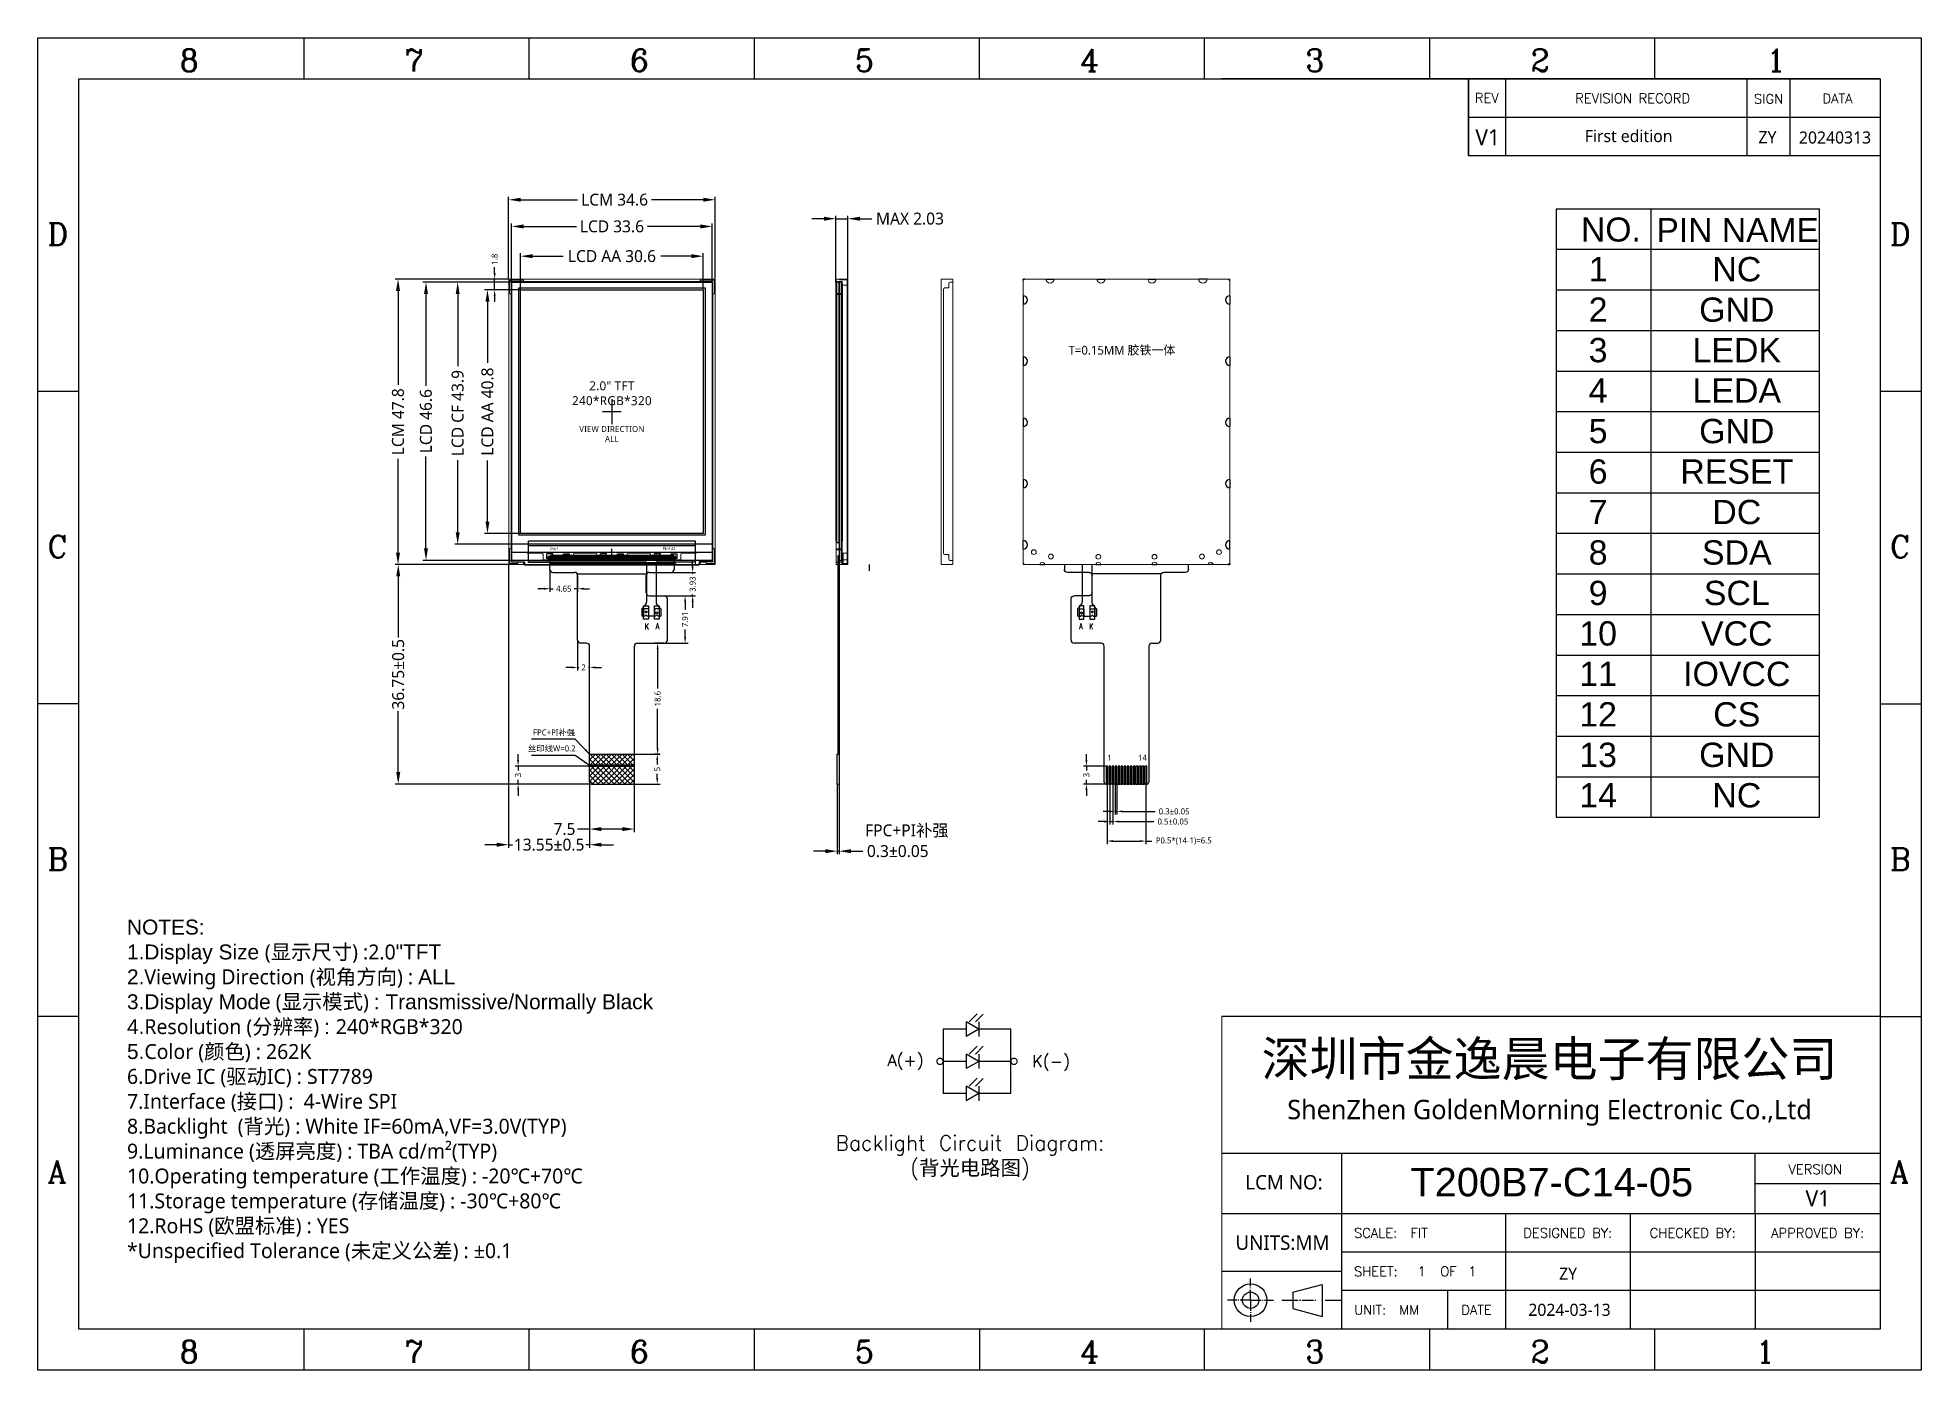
# Model space of a CAD drawing. Header units: millimetres. Extents: x 357 to 672, y 289 to 512.
import ezdxf
from ezdxf.enums import TextEntityAlignment as Align

# ---------------------------------------------------------------- set-up
doc = ezdxf.new("R2010")
doc.units = ezdxf.units.MM
for name, color, linetype in [('1-标准图框', 40, 'Continuous'), ('2-BL', 7, 'Continuous'), ('2-BL-FPC', 40, 'Continuous'), ('3-LCD', 7, 'Continuous'), ('3-LCD-FPC', 7, 'Continuous'), ('5-PIN文字', 7, 'Continuous'), ('6-标注', 7, 'Continuous')]:
    doc.layers.add(name, color=color, linetype=linetype)
doc.styles.add('HZ0', font='TXT.shx', dxfattribs={"width": 0.8, "bigfont": 'HZTXT0.shx'})
doc.styles.add('PIN文字1', font='', dxfattribs={"height": 4})
doc.styles.add('RD', font='ROMAND.shx')
doc.styles.add('ROMANC', font='romanc.shx', dxfattribs={"bigfont": 'gbcbig.shx'})
doc.styles.add('ROMANS', font='romans.shx', dxfattribs={"width": 0.8})
doc.styles.get("Standard").update_dxf_attribs({"font": 'txt', "bigfont": 'gbcbig.shx'})
doc.styles.add('ZY样式1', font='')
doc.styles.add('宋体', font='')
doc.styles.get('PIN文字1').set_extended_font_data('Microsoft YaHei')
doc.styles.get('ZY样式1').set_extended_font_data('Microsoft YaHei')
doc.styles.get('宋体').set_extended_font_data('Microsoft YaHei')
doc.dimstyles.new('SH', dxfattribs={"dimscale": 1.4, "dimtxt": 2.5, "dimasz": 2.5, "dimexe": 1.25, "dimexo": 0.625, "dimtad": 0, "dimdec": 1, "dimzin": 0, "dimdsep": 46, "dimtxsty": 'RD', "dimcen": 2.5, "dimadec": 0, "dimazin": 0, "dimtfac": 0.6, "dimtdec": 4, "dimtmove": 0, "dimatfit": 3, "dimfxl": 1, "dimtolj": 1, "dimarcsym": 0})
doc.dimstyles.new('ZY-G1-0.05', dxfattribs={"dimtxt": 1, "dimasz": 1, "dimexe": 0.5, "dimexo": 0.1, "dimgap": 0.5, "dimtad": 0, "dimdsep": 46, "dimtxsty": '宋体', "dimcen": 2, "dimclrd": 7, "dimclre": 7, "dimclrt": 7, "dimadec": 0, "dimazin": 2, "dimtol": 1, "dimtp": 0.05, "dimtm": 0.05, "dimtfac": 1, "dimtmove": 0, "dimatfit": 3, "dimfxl": 1, "dimtolj": 1, "dimarcsym": 0})
doc.dimstyles.new('ZY-G1-0.1默认', dxfattribs={"dimtxt": 1, "dimasz": 1, "dimexe": 0.5, "dimexo": 0.1, "dimgap": 0.5, "dimtad": 0, "dimdsep": 46, "dimtxsty": '宋体', "dimcen": 2, "dimclrd": 7, "dimclre": 7, "dimclrt": 7, "dimadec": 0, "dimazin": 2, "dimtp": 0.1, "dimtm": 0.1, "dimtfac": 1, "dimtmove": 0, "dimatfit": 3, "dimfxl": 1, "dimtolj": 1, "dimarcsym": 0})
doc.dimstyles.new('ZY-G2-0.05', dxfattribs={"dimtxt": 2, "dimasz": 2, "dimexe": 0.5, "dimexo": 0.1, "dimgap": 0.5, "dimtad": 0, "dimdsep": 46, "dimtxsty": '宋体', "dimcen": 2, "dimclrd": 7, "dimclre": 7, "dimclrt": 7, "dimadec": 0, "dimazin": 2, "dimtol": 1, "dimtp": 0.05, "dimtm": 0.05, "dimtfac": 1, "dimtmove": 0, "dimatfit": 3, "dimfxl": 1, "dimtolj": 1, "dimarcsym": 0})
doc.dimstyles.new('ZY-G2-0.1默认', dxfattribs={"dimtxt": 2, "dimasz": 2, "dimexe": 0.5, "dimexo": 0.1, "dimgap": 0.5, "dimtad": 0, "dimdsep": 46, "dimtxsty": '宋体', "dimcen": 2, "dimclrd": 7, "dimclre": 7, "dimclrt": 7, "dimadec": 0, "dimazin": 2, "dimtp": 0.1, "dimtm": 0.1, "dimtfac": 1, "dimtmove": 0, "dimatfit": 3, "dimfxl": 1, "dimtolj": 1, "dimarcsym": 0})
doc.dimstyles.new('ZY-G2-0.5', dxfattribs={"dimtxt": 2, "dimasz": 2, "dimexe": 0.5, "dimexo": 0.1, "dimgap": 0.1, "dimtad": 0, "dimdsep": 46, "dimtxsty": '宋体', "dimcen": 2, "dimclrd": 7, "dimclre": 7, "dimclrt": 7, "dimadec": 0, "dimazin": 2, "dimtol": 1, "dimtp": 0.5, "dimtm": 0.5, "dimtfac": 1, "dimtmove": 0, "dimatfit": 3, "dimfxl": 1, "dimtolj": 1, "dimarcsym": 0})

msp = doc.modelspace()

# ---------------------------------------------------------------- texts
at = {"layer": '1-标准图框', "color": 7, "style": 'ROMANC'}
for s, p in [('8', (380.334, 506.427)), ('7', (418.05, 506.427)), ('6', (455.765, 506.427)), ('5', (493.48, 506.427)), ('4', (531.196, 506.427)), ('3', (568.911, 506.427)), ('2', (606.627, 506.427)), ('1', (646.149, 506.427)), ('D', (358.198, 477.33)), ('D', (666.827, 477.329)), ('C', (358.198, 425.007)), ('C', (666.827, 425.005)), ('B', (358.198, 372.683)), ('B', (666.827, 372.682)), ('A', (358.198, 320.36)), ('A', (666.827, 320.36)), ('8', (380.334, 290.228)), ('7', (418.05, 290.228)), ('6', (455.765, 290.228)), ('5', (493.48, 290.228)), ('4', (531.196, 290.228)), ('3', (568.911, 290.228)), ('2', (606.627, 290.228)), ('1', (644.342, 290.228))]:
    msp.add_text(s, height=3.718, dxfattribs=at).set_placement(p)
at = {"layer": '1-标准图框', "color": 7, "lineweight": -3, "style": 'ROMANS'}
for s, height, p in [('REV', 1.6097, (599.294, 501.983)), ('REVISION RECORD', 1.60965, (623.726, 501.935)), ('SIGN', 1.6097, (646.495, 501.833)), ('DATA', 1.6097, (658.042, 501.889)), ('DESIGNED BY:', 1.60965, (612.869, 311.969)), ('CHECKED BY:', 1.60965, (633.794, 311.969)), ('APPROVED BY:', 1.60965, (654.72, 311.969)), ('OF', 1.6097, (592.883, 305.531)), ('DATE', 1.6097, (597.577, 299.092))]:
    msp.add_text(s, height=height, dxfattribs=at).set_placement(p, align=Align.MIDDLE_CENTER)
for s, height, p in [('VERSION', 1.6097, (649.843, 322.628)), ('SCALE:  FIT', 1.60965, (577.06, 311.969)), ('SHEET:', 1.6097, (577.06, 305.531)), ('UNIT:  MM', 1.6097, (577.06, 299.092))]:
    msp.add_text(s, height=height, dxfattribs=at).set_placement(p, align=Align.MIDDLE_LEFT)
at = {"layer": '1-标准图框', "color": 7}
for s, insert, char_height, width, attachment_point, style in [('V1', (597.386, 496.755), 2.7046, 11.54448, 1, 'PIN文字1'), ('{\\fArial|b0|i0|c0|p34;\\C0;NOTES:\\P1.Display\\fArial|b0|i0|c134|p34; \\fArial|b0|i0|c0|p34;Size \\fMicrosoft YaHei|b0|i0|c134|p34;(显示尺寸) :2.0\\fArial|b0|i0|c0|p34;"TFT\\P2.\\fMicrosoft YaHei|b0|i0|c134|p34;Viewing Direction (视角方向) : \\fArial|b0|i0|c0|p34;\\C7;ALL\\P3.Display Mode\\fMicrosoft YaHei|b0|i0|c134|p34;\\C0; (显示模式) \\fArial|b0|i0|c0|p34;\\C7;: Transmissive\\C0;/Normally\\fArial|b0|i0|c134|p34; \\fArial|b0|i0|c0|p34;Black\\C7;\\P4.\\fMicrosoft YaHei|b0|i0|c134|p34;\\C0;Resolution (分辨率) \\fArial|b0|i0|c0|p34;\\C7;: \\fMicrosoft YaHei|b0|i0|c134|p34;\\C0;240*RGB*320\\P\\fArial|b0|i0|c0|p34;\\C7;5.\\fMicrosoft YaHei|b0|i0|c134|p34;\\C0;Color (颜色) : 262K\\P6.Drive IC (驱动IC) : ST7789\\P7.Interface (接口) :  4-Wire SPI\\P\\fMicrosoft JhengHei|b0|i0|c134|p34;8.Backlight \\fMicrosoft YaHei|b0|i0|c134|p34; (背光) : White IF=60mA,VF=3.0V(TYP)\\P9.Luminance (透屏亮度) : TBA cd/m²(TYP)\\P10.Operating temperature (工作温度) : -20℃+70℃\\P11.Storage temperature (存储温度) : -30℃+80℃\\P12.RoHS (欧盟标准) : YES\\P*Unspecified Tolerance (未定义公差) : %%P0.1}', (371.518, 364.423), 2.5, 118.33188, 1, 'ZY样式1'), ('\\pt184.7;深圳市金逸晨电子有限公司\\P{\\H0.5508x;ShenZhen GoldenMorning Electronic Co.,Ltd}', (609.806, 336.992), 5.892, 107.31864, 5, '宋体'), ('LCM NO:', (558.841, 321.652), 2.4075, 18.56331, 1, '宋体'), ('V1', (652.692, 319.097), 2.7046, 11.54448, 1, 'PIN文字1'), ('UNITS:MM', (557.197, 311.542), 2.4075, 18.56331, 1, '宋体')]:
    msp.add_mtext(s, dxfattribs=dict(at, insert=insert, char_height=char_height, width=width, attachment_point=attachment_point, style=style))
at = {"layer": '1-标准图框', "color": 4, "attachment_point": 5, "style": 'PIN文字1'}
for s, insert, char_height, width in [('{\\C7;First edition}', (623.053, 495.596), 2.02843, 19.36721), ('{\\C7;ZY}', (646.318, 495.42), 2.0284, 3.51772), ('{\\C7;20240313}', (657.635, 495.353), 2.02843, 19.36721), ('{\\C7;ZY}', (612.917, 305.138), 2.0284, 19.36721), ('{\\C7;2024-03-13}', (613.152, 299.085), 2.02843, 19.36721)]:
    msp.add_mtext(s, dxfattribs=dict(at, insert=insert, char_height=char_height, width=width))
at = {"layer": '1-标准图框', "color": 4, "insert": (610.185, 320.44), "char_height": 5.90585, "width": 104.78029, "attachment_point": 5, "line_spacing_factor": 0.7, "style": 'PIN文字1'}
msp.add_mtext('{\\fArial|b0|i0|c0|p34;\\H0.80664x;\\C7;T200B7-C14-05}', dxfattribs=at)
at = {"layer": '1-标准图框', "color": 7, "lineweight": -3, "style": 'ROMANS'}
for p in [(588.405, 305.531), (596.877, 305.531)]:
    msp.add_attdef('1', text='1', height=1.61, dxfattribs=at).set_placement(p, align=Align.MIDDLE)
at = {"layer": '2-BL', "color": 3, "lineweight": 0, "style": '宋体'}
msp.add_text('T=0.15MM 胶铁一体', height=1.464, dxfattribs=at).set_placement((529.233, 459.018))
at = {"layer": '2-BL', "ltscale": 4, "style": 'RD'}
for s, p in [('A(+)', (498.909, 339.905)), ('K(-)', (523.162, 339.742))]:
    msp.add_text(s, height=1.9605, dxfattribs=at).set_placement(p)
at = {"layer": '2-BL-FPC', "color": 41, "char_height": 1, "style": 'HZ0'}
for s, insert, width, attachment_point in [('K', (458.253, 413.994), 0.61808, 1), ('A', (460.059, 414.028), 0.64085, 1), ('A', (531.63, 414.028), 0.64085, 3), ('K', (533.436, 413.994), 0.61808, 3)]:
    msp.add_mtext(s, dxfattribs=dict(at, insert=insert, width=width, attachment_point=attachment_point))
at = {"layer": '3-LCD', "color": 1, "insert": (452.754, 449.467), "char_height": 1.5, "width": 32.74388, "attachment_point": 5}
msp.add_mtext('{\\f@Microsoft YaHei|b0|i0|c134|p34;\\T1.05;\\C7;2.0" \\f@Microsoft YaHei|b0|i0|c0|p34;TFT\\P\\f@Microsoft YaHei|b0|i0|c134|p34;240\\f@Microsoft YaHei|b0|i0|c0|p34;*RGB*\\f@Microsoft YaHei|b0|i0|c134|p34;320\\P\\P\\H0.6667x;VIEW DIRECTION \\PALL}', dxfattribs=at)
at = {"layer": '3-LCD', "color": 4, "char_height": 0.5, "width": 1.51662, "attachment_point": 1, "style": 'PIN文字1'}
for s, insert in [('Pin1', (442.435, 426.73)), ('Pin142', (461.261, 426.795))]:
    msp.add_mtext(s, dxfattribs=dict(at, insert=insert))
at = {"layer": '3-LCD-FPC', "color": 41, "char_height": 1, "attachment_point": 1, "style": 'PIN文字1'}
for s, insert in [('1', (535.742, 392.015)), ('14', (540.856, 392.015))]:
    msp.add_mtext_dynamic_manual_height_columns(s, width=1.07662, gutter_width=20, heights=[0], dxfattribs=dict(at, insert=insert))
at = {"layer": '5-PIN文字', "color": 7, "style": 'PIN文字1'}
for s, insert, char_height, width, attachment_point in [('{\\fArial|b0|i0|c0|p34;NO.}', (615.09, 481.972), 4.0296, 8.64572, 1), ('{\\fArial|b0|i0|c0|p34;PIN NAME}', (627.719, 481.875), 4.0296, 26.90762, 1), ('{\\fArial|b0|i0|c0|p34;1\\P2\\P3\\P4\\P5\\P6\\P7\\P8\\P9\\P10\\P11\\P12\\P13\\P14}', (617.947, 475.35), 4.06434, 9.09505, 2), ('{\\fArial|b0|i0|c0|p34;NC\\PGND\\PLEDK\\PLEDA\\PGND\\PRESET\\PDC\\PSDA\\PSCL\\PVCC\\PIOVCC\\PCS\\PGND\\PNC}', (641.176, 475.35), 4.06434, 31.92584, 2)]:
    msp.add_mtext(s, dxfattribs=dict(at, insert=insert, char_height=char_height, width=width, attachment_point=attachment_point))
at = {"layer": '6-标注', "color": 40, "attachment_point": 1, "style": 'PIN文字1'}
for s, insert, char_height, width in [('{\\C7;FPC+PI补强}', (439.53, 396.258), 1, 12.62114), ('{\\C7;丝印线W=0.2}', (438.678, 393.577), 1, 8.10167), ('{\\C7;FPC+PI补强}', (495.158, 380.367), 2, 21.35644)]:
    msp.add_mtext(s, dxfattribs=dict(at, insert=insert, char_height=char_height, width=width))
at = {"layer": '6-标注', "color": 0, "insert": (451.363, 328.278), "char_height": 2.5, "attachment_point": 1}
msp.add_mtext_dynamic_manual_height_columns('\\pxqc;Backlight Circuit Diagram:\\P({\\fSimSun|b0|i0|c134|p2;背光电路图})', width=122.72146, gutter_width=14.505, heights=[0], dxfattribs=at)

# ---------------------------------------------------------------- blocks, each defined once
blk = doc.blocks.new('ROUND_1039')
blk.add_lwpolyline([(0, 0, 1), (0, 0, 1)], format="xyb", close=True)
blk = doc.blocks.new('*D59')
at = {"layer": '6-标注', "color": 7, "lineweight": -2, "transparency": 16777216}
for p, q in [((488.26, 481.77), (486.26, 481.77)), ((490.26, 471.02), (490.26, 482.27)), ((490.26, 481.77), (492.29, 481.77)), ((492.29, 471.77), (492.29, 482.27)), ((494.29, 481.77), (496.29, 481.77))]:
    blk.add_line(p, q, dxfattribs=at)
at = {"layer": '6-标注', "color": 7, "transparency": 16777216}
for points in [[(488.26, 482.1), (488.26, 481.43), (490.26, 481.77)], [(494.29, 482.1), (494.29, 481.43), (492.29, 481.77)]]:
    blk.add_solid(points, dxfattribs=at)
at = {"layer": 'Defpoints', "color": 0, "transparency": 16777216}
for p in [(492.29, 481.77), (490.26, 470.92), (492.29, 471.67)]:
    blk.add_point(p, dxfattribs=at)
at = {"layer": '6-标注', "color": 7, "transparency": 16777216, "insert": (502.67, 481.77), "char_height": 2, "attachment_point": 5, "style": '宋体'}
blk.add_mtext('\\A1;MAX 2.03', dxfattribs=at)
blk = doc.blocks.new('*D60')
at = {"layer": '6-标注', "color": 7, "lineweight": -2, "transparency": 16777216}
for p, q in [((490.49, 387.02), (490.49, 375.38)), ((490.79, 387.02), (490.79, 375.38)), ((488.49, 375.88), (486.49, 375.88)), ((490.49, 375.88), (490.79, 375.88)), ((492.79, 375.88), (494.79, 375.88))]:
    blk.add_line(p, q, dxfattribs=at)
at = {"layer": '6-标注', "color": 7, "transparency": 16777216}
for points in [[(488.49, 376.22), (488.49, 375.55), (490.49, 375.88)], [(492.79, 376.22), (492.79, 375.55), (490.79, 375.88)]]:
    blk.add_solid(points, dxfattribs=at)
at = {"layer": 'Defpoints', "color": 0, "transparency": 16777216}
for p in [(490.49, 387.12), (490.79, 387.12), (490.79, 375.88)]:
    blk.add_point(p, dxfattribs=at)
at = {"layer": '6-标注', "color": 7, "transparency": 16777216, "insert": (500.63, 375.88), "char_height": 2, "attachment_point": 5, "style": '宋体'}
blk.add_mtext('\\A1;0.3±0.05', dxfattribs=at)
blk = doc.blocks.new('*D61')
at = {"layer": '6-标注', "color": 7, "lineweight": -2, "transparency": 16777216}
for p, q in [((435.45, 471.77), (435.45, 485.44)), ((437.45, 484.94), (446.98, 484.94)), ((468.05, 484.94), (459.39, 484.94)), ((470.05, 471.77), (470.05, 485.44))]:
    blk.add_line(p, q, dxfattribs=at)
at = {"layer": '6-标注', "color": 7, "transparency": 16777216}
for points in [[(437.45, 485.27), (437.45, 484.61), (435.45, 484.94)], [(468.05, 485.27), (468.05, 484.61), (470.05, 484.94)]]:
    blk.add_solid(points, dxfattribs=at)
at = {"layer": 'Defpoints', "color": 0, "transparency": 16777216}
for p in [(470.05, 484.94), (435.45, 471.67), (470.05, 471.67)]:
    blk.add_point(p, dxfattribs=at)
at = {"layer": '6-标注', "color": 7, "transparency": 16777216, "insert": (453.19, 484.94), "char_height": 2, "attachment_point": 5, "style": '宋体'}
blk.add_mtext('\\A1;LCM 34.6', dxfattribs=at)
blk = doc.blocks.new('*D62')
at = {"layer": '6-标注', "color": 7, "lineweight": -2, "transparency": 16777216}
for p, q in [((435.95, 471.27), (435.95, 480.97)), ((437.95, 480.47), (446.83, 480.47)), ((467.55, 480.47), (458.68, 480.47)), ((469.55, 471.27), (469.55, 480.97))]:
    blk.add_line(p, q, dxfattribs=at)
at = {"layer": '6-标注', "color": 7, "transparency": 16777216}
for points in [[(437.95, 480.81), (437.95, 480.14), (435.95, 480.47)], [(467.55, 480.81), (467.55, 480.14), (469.55, 480.47)]]:
    blk.add_solid(points, dxfattribs=at)
at = {"layer": 'Defpoints', "color": 0, "transparency": 16777216}
for p in [(469.55, 480.47), (435.95, 471.17), (469.55, 471.17)]:
    blk.add_point(p, dxfattribs=at)
at = {"layer": '6-标注', "color": 7, "transparency": 16777216, "insert": (452.75, 480.47), "char_height": 2, "attachment_point": 5, "style": '宋体'}
blk.add_mtext('\\A1;LCD 33.6', dxfattribs=at)
blk = doc.blocks.new('*D63')
at = {"layer": '6-标注', "color": 7, "lineweight": -2, "transparency": 16777216}
for p, q in [((437.45, 469.97), (437.45, 475.99)), ((439.45, 475.49), (444.58, 475.49)), ((466.05, 475.49), (460.93, 475.49)), ((468.05, 469.97), (468.05, 475.99))]:
    blk.add_line(p, q, dxfattribs=at)
at = {"layer": '6-标注', "color": 7, "transparency": 16777216}
for points in [[(439.45, 475.83), (439.45, 475.16), (437.45, 475.49)], [(466.05, 475.83), (466.05, 475.16), (468.05, 475.49)]]:
    blk.add_solid(points, dxfattribs=at)
at = {"layer": 'Defpoints', "color": 0, "transparency": 16777216}
for p in [(468.05, 475.49), (437.45, 469.87), (468.05, 469.87)]:
    blk.add_point(p, dxfattribs=at)
at = {"layer": '6-标注', "color": 7, "transparency": 16777216, "insert": (452.75, 475.49), "char_height": 2, "attachment_point": 5, "style": '宋体'}
blk.add_mtext('\\A1;LCD AA 30.6', dxfattribs=at)
blk = doc.blocks.new('*D64')
at = {"layer": '6-标注', "color": 7, "lineweight": -2, "transparency": 16777216}
for p, q in [((437.35, 469.87), (431.4, 469.87)), ((431.9, 467.87), (431.9, 457.63)), ((431.9, 431.07), (431.9, 441.3)), ((437.35, 429.07), (431.4, 429.07))]:
    blk.add_line(p, q, dxfattribs=at)
at = {"layer": '6-标注', "color": 7, "transparency": 16777216}
for points in [[(431.57, 467.87), (432.23, 467.87), (431.9, 469.87)], [(431.57, 431.07), (432.23, 431.07), (431.9, 429.07)]]:
    blk.add_solid(points, dxfattribs=at)
at = {"layer": 'Defpoints', "color": 0, "transparency": 16777216}
for p in [(437.45, 469.87), (431.9, 429.07), (437.45, 429.07)]:
    blk.add_point(p, dxfattribs=at)
at = {"layer": '6-标注', "color": 7, "transparency": 16777216, "insert": (431.9, 449.47), "char_height": 2, "attachment_point": 5, "rotation": 90, "style": '宋体'}
blk.add_mtext('\\A1;LCD AA 40.8', dxfattribs=at)
blk = doc.blocks.new('*D65')
at = {"layer": '6-标注', "color": 7, "lineweight": -2, "transparency": 16777216}
for p, q in [((435.85, 471.17), (426.41, 471.17)), ((426.91, 469.17), (426.91, 457.1)), ((426.91, 429.27), (426.91, 441.33)), ((435.85, 427.27), (426.41, 427.27))]:
    blk.add_line(p, q, dxfattribs=at)
at = {"layer": '6-标注', "color": 7, "transparency": 16777216}
for points in [[(426.58, 469.17), (427.24, 469.17), (426.91, 471.17)], [(426.58, 429.27), (427.24, 429.27), (426.91, 427.27)]]:
    blk.add_solid(points, dxfattribs=at)
at = {"layer": 'Defpoints', "color": 0, "transparency": 16777216}
for p in [(426.91, 471.17), (435.95, 471.17), (435.95, 427.27)]:
    blk.add_point(p, dxfattribs=at)
at = {"layer": '6-标注', "color": 7, "transparency": 16777216, "insert": (426.91, 449.22), "char_height": 2, "attachment_point": 5, "rotation": 90, "style": '宋体'}
blk.add_mtext('\\A1;LCD CF 43.9', dxfattribs=at)
blk = doc.blocks.new('*D66')
at = {"layer": '6-标注', "color": 7, "lineweight": -2, "transparency": 16777216}
for p, q in [((435.85, 471.17), (421.1, 471.17)), ((421.6, 469.17), (421.6, 453.79)), ((421.6, 426.57), (421.6, 441.95)), ((435.85, 424.57), (421.1, 424.57))]:
    blk.add_line(p, q, dxfattribs=at)
at = {"layer": '6-标注', "color": 7, "transparency": 16777216}
for points in [[(421.27, 469.17), (421.94, 469.17), (421.6, 471.17)], [(421.27, 426.57), (421.94, 426.57), (421.6, 424.57)]]:
    blk.add_solid(points, dxfattribs=at)
at = {"layer": 'Defpoints', "color": 0, "transparency": 16777216}
for p in [(421.6, 471.17), (435.95, 471.17), (435.95, 424.57)]:
    blk.add_point(p, dxfattribs=at)
at = {"layer": '6-标注', "color": 7, "transparency": 16777216, "insert": (421.6, 447.87), "char_height": 2, "attachment_point": 5, "rotation": 90, "style": '宋体'}
blk.add_mtext('\\A1;LCD 46.6', dxfattribs=at)
blk = doc.blocks.new('*D67')
at = {"layer": '6-标注', "color": 7, "lineweight": -2, "transparency": 16777216}
for p, q in [((435.35, 471.67), (416.42, 471.67)), ((416.92, 469.67), (416.92, 453.96)), ((416.92, 425.87), (416.92, 441.57)), ((435.35, 423.87), (416.42, 423.87))]:
    blk.add_line(p, q, dxfattribs=at)
at = {"layer": '6-标注', "color": 7, "transparency": 16777216}
for points in [[(416.58, 469.67), (417.25, 469.67), (416.92, 471.67)], [(416.58, 425.87), (417.25, 425.87), (416.92, 423.87)]]:
    blk.add_solid(points, dxfattribs=at)
at = {"layer": 'Defpoints', "color": 0, "transparency": 16777216}
for p in [(416.92, 471.67), (435.45, 471.67), (435.45, 423.87)]:
    blk.add_point(p, dxfattribs=at)
at = {"layer": '6-标注', "color": 7, "transparency": 16777216, "insert": (416.92, 447.77), "char_height": 2, "attachment_point": 5, "rotation": 90, "style": '宋体'}
blk.add_mtext('\\A1;LCM 47.8', dxfattribs=at)
blk = doc.blocks.new('*D68')
at = {"layer": '6-标注', "color": 7, "lineweight": -2, "transparency": 16777216}
for p, q in [((433.1, 472.67), (433.1, 473.67)), ((433.87, 471.67), (432.6, 471.67)), ((433.1, 469.87), (433.1, 471.67)), ((433.87, 469.87), (432.6, 469.87)), ((433.1, 468.87), (433.1, 467.87))]:
    blk.add_line(p, q, dxfattribs=at)
at = {"layer": '6-标注', "color": 7, "transparency": 16777216}
for points in [[(432.94, 472.67), (433.27, 472.67), (433.1, 471.67)], [(432.94, 468.87), (433.27, 468.87), (433.1, 469.87)]]:
    blk.add_solid(points, dxfattribs=at)
at = {"layer": 'Defpoints', "color": 0, "transparency": 16777216}
for p in [(433.1, 471.67), (433.97, 471.67), (433.97, 469.87)]:
    blk.add_point(p, dxfattribs=at)
at = {"layer": '6-标注', "color": 7, "transparency": 16777216, "insert": (433.1, 475), "char_height": 1, "attachment_point": 5, "rotation": 90, "style": '宋体'}
blk.add_mtext('\\A1;1.8', dxfattribs=at)
blk = doc.blocks.new('*U69')
at = {"layer": '3-LCD-FPC', "color": 41}
blk.add_lwpolyline([(-0.15, -1.5), (0.15, -1.5), (0.15, 1.5), (-0.15, 1.5)], close=True, dxfattribs=at)
blk = doc.blocks.new('*U70')
at = {"layer": '3-LCD-FPC', "color": 0, "linetype": 'ByBlock', "lineweight": -2, "transparency": 16777216}
for p in [(0, 0), (0.5, 0), (1, 0), (1.5, 0), (2, 0), (2.5, 0), (3, 0), (3.5, 0), (4, 0), (4.5, 0), (5, 0), (5.5, 0), (6, 0), (6.5, 0)]:
    blk.add_blockref('*U69', p, dxfattribs=at)
blk = doc.blocks.new('*D71')
at = {"layer": '3-LCD-FPC', "color": 7, "lineweight": -2, "transparency": 16777216}
for p, q in [((435.35, 423.87), (416.45, 423.87)), ((416.95, 421.87), (416.95, 411.67)), ((416.95, 389.12), (416.95, 399.31)), ((449.2, 387.12), (416.45, 387.12))]:
    blk.add_line(p, q, dxfattribs=at)
at = {"layer": '3-LCD-FPC', "color": 7, "transparency": 16777216}
for points in [[(416.62, 421.87), (417.29, 421.87), (416.95, 423.87)], [(416.62, 389.12), (417.29, 389.12), (416.95, 387.12)]]:
    blk.add_solid(points, dxfattribs=at)
at = {"layer": 'Defpoints', "color": 0, "transparency": 16777216}
for p in [(435.45, 423.87), (416.95, 387.12), (449.3, 387.12)]:
    blk.add_point(p, dxfattribs=at)
at = {"layer": '3-LCD-FPC', "color": 7, "transparency": 16777216, "insert": (416.95, 405.49), "char_height": 2, "attachment_point": 5, "rotation": 90, "style": '宋体'}
blk.add_mtext('\\A1;36.75±0.5', dxfattribs=at)
blk = doc.blocks.new('*D72')
at = {"layer": '3-LCD-FPC', "color": 7, "lineweight": -2, "transparency": 16777216}
for p, q in [((435.45, 423.77), (435.45, 376.46)), ((449, 387.32), (449, 376.46)), ((433.45, 376.96), (431.45, 376.96)), ((435.45, 376.96), (436.09, 376.96)), ((449, 376.96), (448.37, 376.96)), ((451, 376.96), (453, 376.96))]:
    blk.add_line(p, q, dxfattribs=at)
at = {"layer": '3-LCD-FPC', "color": 7, "transparency": 16777216}
for points in [[(433.45, 377.29), (433.45, 376.63), (435.45, 376.96)], [(451, 377.29), (451, 376.63), (449, 376.96)]]:
    blk.add_solid(points, dxfattribs=at)
at = {"layer": 'Defpoints', "color": 0, "transparency": 16777216}
for p in [(435.45, 423.87), (449, 387.42), (449, 376.96)]:
    blk.add_point(p, dxfattribs=at)
at = {"layer": '3-LCD-FPC', "color": 7, "transparency": 16777216, "insert": (442.23, 376.96), "char_height": 2, "attachment_point": 5, "style": '宋体'}
blk.add_mtext('\\A1;13.55±0.5', dxfattribs=at)
blk = doc.blocks.new('*D73')
at = {"layer": '3-LCD-FPC', "color": 7, "lineweight": -2, "transparency": 16777216}
for p, q in [((456.6, 392.12), (460.84, 392.12)), ((460.34, 391.12), (460.34, 390.4)), ((460.34, 388.12), (460.34, 388.83)), ((456.3, 387.12), (460.84, 387.12))]:
    blk.add_line(p, q, dxfattribs=at)
at = {"layer": '3-LCD-FPC', "color": 7, "transparency": 16777216}
for points in [[(460.17, 391.12), (460.5, 391.12), (460.34, 392.12)], [(460.17, 388.12), (460.5, 388.12), (460.34, 387.12)]]:
    blk.add_solid(points, dxfattribs=at)
at = {"layer": 'Defpoints', "color": 0, "transparency": 16777216}
for p in [(456.5, 392.12), (456.2, 387.12), (460.34, 387.12)]:
    blk.add_point(p, dxfattribs=at)
at = {"layer": '3-LCD-FPC', "color": 7, "transparency": 16777216, "insert": (460.34, 389.62), "char_height": 1, "attachment_point": 5, "rotation": 90, "style": '宋体'}
blk.add_mtext('\\A1;5', dxfattribs=at)
blk = doc.blocks.new('*D74')
at = {"layer": '3-LCD-FPC', "color": 7, "lineweight": -2, "transparency": 16777216}
for p, q in [((449, 387.32), (449, 379.08)), ((456.5, 387.32), (456.5, 379.08)), ((449, 379.58), (447, 379.58)), ((454.5, 379.58), (451, 379.58))]:
    blk.add_line(p, q, dxfattribs=at)
at = {"layer": '3-LCD-FPC', "color": 7, "transparency": 16777216}
for points in [[(451, 379.91), (451, 379.24), (449, 379.58)], [(454.5, 379.91), (454.5, 379.24), (456.5, 379.58)]]:
    blk.add_solid(points, dxfattribs=at)
at = {"layer": 'Defpoints', "color": 0, "transparency": 16777216}
for p in [(449, 387.42), (456.5, 387.42), (449, 379.58)]:
    blk.add_point(p, dxfattribs=at)
at = {"layer": '3-LCD-FPC', "color": 7, "transparency": 16777216, "insert": (444.8, 379.58), "char_height": 2, "attachment_point": 5, "style": '宋体'}
blk.add_mtext('\\A1;7.5', dxfattribs=at)
blk = doc.blocks.new('*D75')
at = {"layer": '3-LCD-FPC', "color": 7, "lineweight": -2, "transparency": 16777216}
for p, q in [((461.43, 410.71), (459.9, 410.71)), ((460.4, 409.71), (460.4, 403.14)), ((460.4, 393.12), (460.4, 399.69)), ((460.74, 392.12), (459.9, 392.12))]:
    blk.add_line(p, q, dxfattribs=at)
at = {"layer": '3-LCD-FPC', "color": 7, "transparency": 16777216}
for points in [[(460.23, 409.71), (460.57, 409.71), (460.4, 410.71)], [(460.23, 393.12), (460.57, 393.12), (460.4, 392.12)]]:
    blk.add_solid(points, dxfattribs=at)
at = {"layer": 'Defpoints', "color": 0, "transparency": 16777216}
for p in [(461.53, 410.71), (460.4, 392.12), (460.84, 392.12)]:
    blk.add_point(p, dxfattribs=at)
at = {"layer": '3-LCD-FPC', "color": 7, "transparency": 16777216, "insert": (460.4, 401.42), "char_height": 1, "attachment_point": 5, "rotation": 90, "style": '宋体'}
blk.add_mtext('\\A1;18.6', dxfattribs=at)
blk = doc.blocks.new('*D76')
at = {"layer": '3-LCD-FPC', "color": 7, "lineweight": -2, "transparency": 16777216}
for p, q in [((461.63, 418.63), (465.5, 418.63)), ((465, 417.63), (465, 416.31)), ((461.63, 410.71), (465.5, 410.71)), ((465, 411.71), (465, 413.02))]:
    blk.add_line(p, q, dxfattribs=at)
at = {"layer": '3-LCD-FPC', "color": 7, "transparency": 16777216}
for points in [[(464.84, 417.63), (465.17, 417.63), (465, 418.63)], [(464.84, 411.71), (465.17, 411.71), (465, 410.71)]]:
    blk.add_solid(points, dxfattribs=at)
at = {"layer": 'Defpoints', "color": 0, "transparency": 16777216}
for p in [(461.53, 418.63), (465, 418.63), (461.53, 410.71)]:
    blk.add_point(p, dxfattribs=at)
at = {"layer": '3-LCD-FPC', "color": 7, "transparency": 16777216, "insert": (465, 414.67), "char_height": 1, "attachment_point": 5, "rotation": 90, "style": '宋体'}
blk.add_mtext('\\A1;7.91', dxfattribs=at)
blk = doc.blocks.new('*D77')
at = {"layer": '3-LCD-FPC', "color": 7, "lineweight": -2, "transparency": 16777216}
for p, q in [((466.27, 423.55), (466.27, 424.55)), ((462.75, 422.55), (466.77, 422.55)), ((466.27, 422.55), (466.27, 422.32)), ((465.1, 418.63), (466.77, 418.63)), ((466.27, 418.63), (466.27, 418.86)), ((466.27, 417.63), (466.27, 416.63))]:
    blk.add_line(p, q, dxfattribs=at)
at = {"layer": '3-LCD-FPC', "color": 7, "transparency": 16777216}
for points in [[(466.1, 423.55), (466.43, 423.55), (466.27, 422.55)], [(466.1, 417.63), (466.43, 417.63), (466.27, 418.63)]]:
    blk.add_solid(points, dxfattribs=at)
at = {"layer": 'Defpoints', "color": 0, "transparency": 16777216}
for p in [(462.65, 422.55), (465, 418.63), (466.27, 418.63)]:
    blk.add_point(p, dxfattribs=at)
at = {"layer": '3-LCD-FPC', "color": 7, "transparency": 16777216, "insert": (466.27, 420.59), "char_height": 1, "attachment_point": 5, "rotation": 90, "style": '宋体'}
blk.add_mtext('\\A1;3.93', dxfattribs=at)
blk = doc.blocks.new('*D78')
at = {"layer": '3-LCD-FPC', "color": 7, "lineweight": -2, "transparency": 16777216}
for p, q in [((442.35, 422.95), (442.35, 419.32)), ((441.35, 419.82), (440.35, 419.82)), ((442.35, 419.82), (442.91, 419.82)), ((447, 419.82), (446.44, 419.82)), ((447, 421.95), (447, 419.32)), ((448, 419.82), (449, 419.82))]:
    blk.add_line(p, q, dxfattribs=at)
at = {"layer": '3-LCD-FPC', "color": 7, "transparency": 16777216}
for points in [[(441.35, 419.99), (441.35, 419.65), (442.35, 419.82)], [(448, 419.99), (448, 419.65), (447, 419.82)]]:
    blk.add_solid(points, dxfattribs=at)
at = {"layer": 'Defpoints', "color": 0, "transparency": 16777216}
for p in [(442.35, 423.05), (447, 422.05), (447, 419.82)]:
    blk.add_point(p, dxfattribs=at)
at = {"layer": '3-LCD-FPC', "color": 7, "transparency": 16777216, "insert": (444.68, 419.82), "char_height": 1, "attachment_point": 5, "style": '宋体'}
blk.add_mtext('\\A1;4.65', dxfattribs=at)
blk = doc.blocks.new('*D79')
at = {"layer": '3-LCD-FPC', "color": 7, "lineweight": -2, "transparency": 16777216}
for p, q in [((447, 411.11), (447, 406.14)), ((449, 406.13), (449, 407.14)), ((446, 406.64), (445, 406.64)), ((447, 406.64), (447.19, 406.64)), ((449, 406.64), (448.82, 406.64)), ((450, 406.64), (451, 406.64))]:
    blk.add_line(p, q, dxfattribs=at)
at = {"layer": '3-LCD-FPC', "color": 7, "transparency": 16777216}
for points in [[(446, 406.8), (446, 406.47), (447, 406.64)], [(450, 406.8), (450, 406.47), (449, 406.64)]]:
    blk.add_solid(points, dxfattribs=at)
at = {"layer": 'Defpoints', "color": 0, "transparency": 16777216}
for p in [(447, 411.21), (449, 406.64), (449, 406.03)]:
    blk.add_point(p, dxfattribs=at)
at = {"layer": '3-LCD-FPC', "color": 7, "transparency": 16777216, "insert": (448, 406.64), "char_height": 1, "attachment_point": 5, "style": '宋体'}
blk.add_mtext('\\A1;2', dxfattribs=at)
blk = doc.blocks.new('*D80')
at = {"layer": '3-LCD-FPC', "color": 7, "lineweight": -2, "transparency": 16777216}
for p, q in [((535.68, 387.02), (535.68, 377.07)), ((542.18, 387.02), (542.18, 377.07)), ((536.68, 377.57), (541.18, 377.57)), ((542.18, 377.57), (543.18, 377.57))]:
    blk.add_line(p, q, dxfattribs=at)
at = {"layer": '3-LCD-FPC', "color": 7, "transparency": 16777216}
for points in [[(536.68, 377.74), (536.68, 377.41), (535.68, 377.57)], [(541.18, 377.74), (541.18, 377.41), (542.18, 377.57)]]:
    blk.add_solid(points, dxfattribs=at)
at = {"layer": 'Defpoints', "color": 0, "transparency": 16777216}
for p in [(535.68, 387.12), (542.18, 387.12), (542.18, 377.57)]:
    blk.add_point(p, dxfattribs=at)
at = {"layer": '3-LCD-FPC', "color": 7, "transparency": 16777216, "insert": (548.53, 377.57), "char_height": 1, "attachment_point": 5, "style": '宋体'}
blk.add_mtext('\\A1;P0.5*(14-1)=6.5', dxfattribs=at)
blk = doc.blocks.new('*D81')
at = {"layer": '3-LCD-FPC', "color": 7, "lineweight": -2, "transparency": 16777216}
for p, q in [((536.18, 387.02), (536.18, 380.34)), ((536.68, 387.02), (536.68, 380.34)), ((535.18, 380.84), (534.18, 380.84)), ((536.18, 380.84), (536.68, 380.84)), ((537.68, 380.84), (543.55, 380.84))]:
    blk.add_line(p, q, dxfattribs=at)
at = {"layer": '3-LCD-FPC', "color": 7, "transparency": 16777216}
for points in [[(535.18, 381.01), (535.18, 380.67), (536.18, 380.84)], [(537.68, 381.01), (537.68, 380.67), (536.68, 380.84)]]:
    blk.add_solid(points, dxfattribs=at)
at = {"layer": 'Defpoints', "color": 0, "transparency": 16777216}
for p in [(536.18, 387.12), (536.68, 387.12), (536.68, 380.84)]:
    blk.add_point(p, dxfattribs=at)
at = {"layer": '3-LCD-FPC', "color": 7, "transparency": 16777216, "insert": (546.72, 380.84), "char_height": 1, "attachment_point": 5, "style": '宋体'}
blk.add_mtext('\\A1;0.5±0.05', dxfattribs=at)
blk = doc.blocks.new('*D82')
at = {"layer": '3-LCD-FPC', "color": 7, "lineweight": -2, "transparency": 16777216}
for p, q in [((537.03, 387.02), (537.03, 382.03)), ((537.33, 387.02), (537.33, 382.03)), ((536.03, 382.53), (535.03, 382.53)), ((537.03, 382.53), (537.33, 382.53)), ((538.33, 382.53), (543.75, 382.53))]:
    blk.add_line(p, q, dxfattribs=at)
at = {"layer": '3-LCD-FPC', "color": 7, "transparency": 16777216}
for points in [[(536.03, 382.7), (536.03, 382.36), (537.03, 382.53)], [(538.33, 382.7), (538.33, 382.36), (537.33, 382.53)]]:
    blk.add_solid(points, dxfattribs=at)
at = {"layer": 'Defpoints', "color": 0, "transparency": 16777216}
for p in [(537.03, 387.12), (537.33, 387.12), (537.33, 382.53)]:
    blk.add_point(p, dxfattribs=at)
at = {"layer": '3-LCD-FPC', "color": 7, "transparency": 16777216, "insert": (546.92, 382.53), "char_height": 1, "attachment_point": 5, "style": '宋体'}
blk.add_mtext('\\A1;0.3±0.05', dxfattribs=at)
blk = doc.blocks.new('*D83')
at = {"layer": '3-LCD-FPC', "color": 7, "lineweight": -2, "transparency": 16777216}
for p, q in [((532.23, 391.12), (532.23, 392.12)), ((535.43, 390.12), (531.73, 390.12)), ((532.23, 390.12), (532.23, 389.41)), ((535.43, 387.12), (531.73, 387.12)), ((532.23, 387.12), (532.23, 387.82)), ((532.23, 386.12), (532.23, 385.12))]:
    blk.add_line(p, q, dxfattribs=at)
at = {"layer": '3-LCD-FPC', "color": 7, "transparency": 16777216}
for points in [[(532.07, 391.12), (532.4, 391.12), (532.23, 390.12)], [(532.07, 386.12), (532.4, 386.12), (532.23, 387.12)]]:
    blk.add_solid(points, dxfattribs=at)
at = {"layer": 'Defpoints', "color": 0, "transparency": 16777216}
for p in [(535.53, 390.12), (532.23, 387.12), (535.53, 387.12)]:
    blk.add_point(p, dxfattribs=at)
at = {"layer": '3-LCD-FPC', "color": 7, "transparency": 16777216, "insert": (532.23, 388.62), "char_height": 1, "attachment_point": 5, "rotation": 90, "style": '宋体'}
blk.add_mtext('\\A1;3', dxfattribs=at)
blk = doc.blocks.new('*D85')
at = {"layer": '3-LCD-FPC', "color": 7, "lineweight": -2, "transparency": 16777216}
for p, q in [((437.03, 391.12), (437.03, 392.12)), ((448.9, 390.12), (436.53, 390.12)), ((437.03, 390.12), (437.03, 389.41)), ((449.2, 387.12), (436.53, 387.12)), ((437.03, 387.12), (437.03, 387.82)), ((437.03, 386.12), (437.03, 385.12))]:
    blk.add_line(p, q, dxfattribs=at)
at = {"layer": '3-LCD-FPC', "color": 7, "transparency": 16777216}
for points in [[(436.87, 391.12), (437.2, 391.12), (437.03, 390.12)], [(436.87, 386.12), (437.2, 386.12), (437.03, 387.12)]]:
    blk.add_solid(points, dxfattribs=at)
at = {"layer": 'Defpoints', "color": 0, "transparency": 16777216}
for p in [(437.03, 390.12), (449, 390.12), (449.3, 387.12)]:
    blk.add_point(p, dxfattribs=at)
at = {"layer": '3-LCD-FPC', "color": 7, "transparency": 16777216, "insert": (437.03, 388.62), "char_height": 1, "attachment_point": 5, "rotation": 90, "style": '宋体'}
blk.add_mtext('\\A1;3', dxfattribs=at)
blk = doc.blocks.new('*U86')
at = {"layer": '3-LCD', "color": 4}
blk.add_lwpolyline([(-0.05, -0.35), (0.05, -0.35), (0.05, 0.35), (-0.05, 0.35)], close=True, dxfattribs=at)
blk = doc.blocks.new('*U87')
at = {"layer": '3-LCD-FPC', "color": 0, "linetype": 'ByBlock', "lineweight": -2, "transparency": 16777216}
for p in [(0, 0), (0.146, 0), (0.292, 0), (0.438, 0), (0.584, 0)]:
    blk.add_blockref('*U86', p, dxfattribs=at)
blk = doc.blocks.new('*U88')
at = {"layer": '3-LCD', "color": 4}
blk.add_lwpolyline([(-0.05, -0.35), (0.05, -0.35), (0.05, 0.35), (-0.05, 0.35)], close=True, dxfattribs=at)
blk = doc.blocks.new('*U89')
at = {"layer": '3-LCD-FPC', "color": 0, "linetype": 'ByBlock', "lineweight": -2, "transparency": 16777216}
for p in [(-0.584, 0), (-0.438, 0), (-0.292, 0), (-0.146, 0), (0, 0)]:
    blk.add_blockref('*U88', p, dxfattribs=at)

# ---------------------------------------------------------------- dimensions: what is measured, and where the dimension line sits
at = {"layer": '3-LCD-FPC', "color": 41}
for base, p1, p2, dimstyle, picture, middle in [((416.953, 387.117), (435.454, 423.867), (449.304, 387.117), 'ZY-G2-0.5', '*D71', (416.953, 405.492)), ((466.268, 418.626), (462.65, 422.553), (465.005, 418.626), 'ZY-G1-0.1默认', '*D77', (466.268, 420.589)), ((465.005, 418.626), (461.532, 410.714), (461.532, 418.626), 'ZY-G1-0.1默认', '*D76', (465.005, 414.67)), ((460.4, 392.117), (461.532, 410.714), (460.835, 392.117), 'ZY-G1-0.1默认', '*D75', (460.4, 401.415)), ((437.032, 390.117), (449.304, 387.117), (449.004, 390.117), 'ZY-G1-0.1默认', '*D85', (437.032, 388.617)), ((460.335, 387.117), (456.504, 392.117), (456.204, 387.117), 'ZY-G1-0.1默认', '*D73', (460.335, 389.617)), ((532.233, 387.117), (535.534, 390.117), (535.534, 387.117), 'ZY-G1-0.1默认', '*D83', (532.233, 388.617))]:
    dim = msp.add_linear_dim(base=base, p1=p1, p2=p2, angle=90, dimstyle=dimstyle, dxfattribs=at)
    dim.commit()
    dim.dimension.update_dxf_attribs({"geometry": picture, "text_midpoint": middle})
for base, p1, p2, dimstyle, picture, middle in [((449.004, 376.961), (435.454, 423.867), (449.004, 387.417), 'ZY-G2-0.5', '*D72', (442.229, 376.961)), ((447, 419.82), (442.35, 423.053), (447, 422.054), 'ZY-G1-0.1默认', '*D78', (444.675, 419.82)), ((449.004, 406.638), (447, 411.214), (449.004, 406.026), 'ZY-G1-0.1默认', '*D79', (448.002, 406.638)), ((449.004, 379.575), (456.504, 387.417), (449.004, 387.417), 'ZY-G2-0.1默认', '*D74', (444.802, 379.575))]:
    dim = msp.add_linear_dim(base=base, p1=p1, p2=p2, dimstyle=dimstyle, dxfattribs=at)
    dim.commit()
    dim.dimension.update_dxf_attribs({"geometry": picture, "text_midpoint": middle})
for base, p1, p2, picture, middle in [((536.684, 380.84), (536.184, 387.117), (536.684, 387.117), '*D81', (546.722, 380.84)), ((537.334, 382.53), (537.034, 387.117), (537.334, 387.117), '*D82', (546.917, 382.53))]:
    dim = msp.add_linear_dim(base=base, p1=p1, p2=p2, dimstyle='ZY-G1-0.05', dxfattribs=at)
    dim.commit()
    dim.dimension.update_dxf_attribs({"geometry": picture, "text_midpoint": middle, "dimtype": 160})
dim = msp.add_linear_dim(base=(542.184, 377.574), p1=(535.684, 387.117), p2=(542.184, 387.117), text='P0.5*(14-1)=<>', dimstyle='ZY-G1-0.1默认', dxfattribs=at)
dim.commit()
dim.dimension.update_dxf_attribs({"geometry": '*D80', "text_midpoint": (548.527, 377.574)})
at = {"layer": '6-标注', "color": 41}
for base, p1, p2, text, picture, middle in [((470.054, 484.94), (435.454, 471.667), (470.054, 471.667), 'LCM <>', '*D61', (453.188, 484.94)), ((469.554, 480.473), (435.954, 471.167), (469.554, 471.167), 'LCD <>', '*D62', (452.754, 480.473))]:
    dim = msp.add_linear_dim(base=base, p1=p1, p2=p2, text=text, dimstyle='ZY-G2-0.1默认', dxfattribs=at)
    dim.commit()
    dim.dimension.update_dxf_attribs({"geometry": picture, "text_midpoint": middle, "dimtype": 160})
for base, p1, p2, text, picture, middle in [((492.292, 481.766), (490.262, 470.917), (492.292, 471.667), 'MAX <>', '*D59', (502.675, 481.766)), ((468.054, 475.495), (437.454, 469.867), (468.054, 469.867), 'LCD AA <>', '*D63', (452.754, 475.495))]:
    dim = msp.add_linear_dim(base=base, p1=p1, p2=p2, text=text, dimstyle='ZY-G2-0.1默认', dxfattribs=at)
    dim.commit()
    dim.dimension.update_dxf_attribs({"geometry": picture, "text_midpoint": middle})
dim = msp.add_linear_dim(base=(433.103, 471.667), p1=(433.969, 469.867), p2=(433.969, 471.667), angle=90, dimstyle='ZY-G1-0.1默认', dxfattribs=at)
dim.commit()
dim.dimension.update_dxf_attribs({"geometry": '*D68', "text_midpoint": (433.103, 475.001)})
for base, p1, p2, text, picture, middle in [((416.916, 471.667), (435.454, 423.867), (435.454, 471.667), 'LCM <>', '*D67', (416.916, 447.767)), ((421.604, 471.167), (435.954, 424.567), (435.954, 471.167), 'LCD <>', '*D66', (421.604, 447.867)), ((426.909, 471.167), (435.954, 427.267), (435.954, 471.167), 'LCD CF <>', '*D65', (426.909, 449.217)), ((431.9, 429.067), (437.454, 469.867), (437.454, 429.067), 'LCD AA <>', '*D64', (431.9, 449.467))]:
    dim = msp.add_linear_dim(base=base, p1=p1, p2=p2, angle=90, text=text, dimstyle='ZY-G2-0.1默认', dxfattribs=at)
    dim.commit()
    dim.dimension.update_dxf_attribs({"geometry": picture, "text_midpoint": middle})
at = {"layer": '6-标注', "color": 40}
dim = msp.add_linear_dim(base=(490.792, 375.883), p1=(490.492, 387.117), p2=(490.792, 387.117), dimstyle='ZY-G2-0.05', dxfattribs=at)
dim.commit()
dim.dimension.update_dxf_attribs({"geometry": '*D60', "text_midpoint": (500.632, 375.883)})

# ---------------------------------------------------------------- hatches: boundary and pattern name
at = {"layer": '3-LCD-FPC'}
h = msp.add_hatch(dxfattribs=at)
h.set_pattern_fill('ANSI37', color=41, scale=0.2)
h.set_pattern_definition([(45, (370.94765, 310.39744), (-0.4490128, 0.4490128), []), (135, (370.94765, 310.39744), (-0.4490128, -0.4490128), [])])
h.paths.add_polyline_path([(456.504, 392.117), (449.004, 392.117), (449.004, 387.117), (456.504, 387.117)])
h = msp.add_hatch(color=0, dxfattribs=at)
h.dxf.hatch_style = 1
h.paths.add_polyline_path([(456.504, 390.317), (449.004, 390.317), (449.004, 390.117), (456.504, 390.117)])

# ---------------------------------------------------------------- linework, layer by layer
for points in [[(529.656, 411.214, -1), (529.656, 411.214, -1)], [(529.656, 411.214, -1), (529.656, 411.214, -1)], [(530.156, 410.714, -1), (530.156, 410.714, -1)], [(530.156, 410.714, -1), (530.156, 410.714, -1)], [(532.188, 410.714, -1), (532.188, 410.714, -1)], [(532.188, 410.714, -1), (532.188, 410.714, -1)]]:
    msp.add_lwpolyline(points, format="xyb", close=True)
at = {"layer": '1-标准图框', "color": 7}
for p, q in [((401.175, 505.167), (401.175, 512.072)), ((438.89, 505.167), (438.89, 512.072)), ((476.605, 505.167), (476.605, 512.072)), ((514.321, 505.167), (514.321, 512.072)), ((552.036, 505.167), (552.036, 512.072)), ((589.752, 505.167), (589.752, 512.072)), ((627.467, 505.167), (627.467, 512.072)), ((363.459, 452.843), (356.554, 452.843)), ((672.088, 452.841), (665.183, 452.841)), ((363.459, 400.52), (356.554, 400.52)), ((672.088, 400.518), (665.183, 400.518)), ((363.459, 348.196), (356.554, 348.196)), ((665.179, 348.194), (554.905, 348.196)), ((665.179, 348.194), (672.085, 348.194)), ((554.905, 325.288), (554.905, 325.288)), ((665.183, 325.288), (554.905, 325.288)), ((401.175, 288.967), (401.175, 295.873)), ((438.89, 288.967), (438.89, 295.873)), ((476.605, 288.967), (476.605, 295.873)), ((514.321, 295.873), (514.321, 288.967)), ((552.036, 288.967), (552.036, 295.873)), ((589.752, 288.967), (589.752, 295.873)), ((627.467, 288.967), (627.467, 295.873))]:
    msp.add_line(p, q, dxfattribs=at)
at = {"layer": '1-标准图框', "color": 7, "lineweight": -3}
for p, q in [((602.406, 505.167), (602.406, 492.289)), ((665.183, 498.728), (596.245, 498.728)), ((665.183, 492.289), (596.245, 492.289)), ((665.183, 492.289), (596.245, 492.289)), ((575.042, 295.873), (575.042, 315.189)), ((602.406, 315.189), (602.406, 295.873)), ((623.332, 315.189), (623.332, 295.873)), ((665.183, 308.75), (575.042, 308.75)), ((575.042, 305.531), (554.905, 305.531)), ((559.73, 303.03), (559.73, 304.328)), ((566.798, 302.068), (571.747, 303.359)), ((571.747, 303.359), (571.747, 297.967)), ((557.402, 300.702), (555.867, 300.702)), ((557.736, 300.702), (557.607, 300.702)), ((559.73, 300.702), (557.967, 300.702)), ((559.73, 302.696), (559.73, 302.824)), ((559.73, 300.702), (559.73, 302.465)), ((559.73, 300.702), (561.493, 300.702)), ((559.73, 300.702), (559.73, 298.938)), ((561.724, 300.702), (561.853, 300.702)), ((562.058, 300.702), (563.593, 300.702)), ((564.987, 300.702), (567.701, 300.702)), ((566.798, 302.068), (566.798, 299.336)), ((567.929, 300.702), (568.15, 300.702)), ((568.395, 300.702), (570.262, 300.702)), ((570.483, 300.702), (570.655, 300.702)), ((572.2, 300.702), (574.96, 300.702)), ((665.183, 302.311), (575.042, 302.311)), ((592.748, 295.873), (592.748, 302.311)), ((559.73, 298.707), (559.73, 298.579)), ((559.73, 298.373), (559.73, 297.097)), ((566.798, 299.336), (571.747, 297.967))]:
    msp.add_line(p, q, dxfattribs=at)
at = {"layer": '1-标准图框', "color": 7, "lineweight": 0, "ltscale": 5}
msp.add_line((554.905, 348.196), (554.905, 295.873), dxfattribs=at)
at = {"layer": '1-标准图框', "color": 7}
for points in [[(356.554, 512.072), (672.088, 512.072), (672.088, 288.967), (356.554, 288.967)], [(363.459, 505.167), (665.183, 505.167), (665.183, 295.873), (363.459, 295.873)]]:
    msp.add_lwpolyline(points, close=True, dxfattribs=at)
at = {"layer": '1-标准图框', "color": 7, "lineweight": -3}
for radius in [2.734, 1.366]:
    msp.add_circle((559.73, 300.702), radius, dxfattribs=at)
at = {"layer": '2-BL', "lineweight": 0}
for p, q in [((435.454, 423.867), (435.454, 471.667)), ((435.454, 471.667), (470.054, 471.667)), ((435.654, 469.257), (435.654, 471.467)), ((435.654, 471.467), (437.864, 471.467)), ((437.864, 471.467), (438.064, 471.267)), ((438.064, 471.267), (467.444, 471.267)), ((467.444, 471.267), (467.644, 471.467)), ((467.644, 471.467), (469.854, 471.467)), ((469.854, 471.467), (469.854, 469.257)), ((470.054, 471.667), (470.054, 423.867)), ((490.312, 471.667), (490.892, 471.667)), ((490.312, 471.667), (490.312, 423.867)), ((490.312, 471.267), (491.322, 471.267)), ((490.892, 471.667), (492.292, 471.667)), ((490.892, 471.517), (490.892, 471.667)), ((490.892, 471.517), (492.142, 471.517)), ((491.322, 471.267), (491.322, 424.217)), ((491.322, 470.617), (492.142, 470.617)), ((492.142, 471.517), (492.142, 424.017)), ((492.292, 471.667), (492.292, 423.867)), ((507.881, 471.667), (509.861, 471.667)), ((507.881, 471.667), (507.881, 423.867)), ((508.481, 470.167), (509.161, 470.167)), ((509.161, 470.967), (509.161, 470.167)), ((509.361, 471.167), (509.861, 471.167)), ((509.861, 471.467), (509.861, 471.667)), ((509.861, 471.467), (509.861, 424.067)), ((521.634, 471.467), (521.634, 423.867)), ((521.834, 471.667), (556.034, 471.667)), ((556.234, 471.467), (556.234, 423.867)), ((435.854, 469.057), (435.654, 469.257)), ((435.854, 426.677), (435.854, 469.057)), ((469.854, 469.257), (469.654, 469.057)), ((469.654, 469.057), (469.654, 426.677)), ((490.312, 469.257), (491.322, 469.257)), ((490.312, 469.057), (491.322, 469.057)), ((508.281, 425.767), (508.281, 469.967)), ((435.654, 426.477), (435.854, 426.677)), ((435.654, 424.067), (435.654, 426.477)), ((469.654, 426.677), (469.854, 426.477)), ((469.854, 426.477), (469.854, 424.067)), ((490.312, 426.507), (491.322, 426.507)), ((490.312, 426.307), (491.322, 426.307)), ((470.054, 423.867), (435.454, 423.867)), ((436.912, 424.067), (435.654, 424.067)), ((437.112, 424.267), (436.912, 424.067)), ((437.957, 424.267), (437.112, 424.267)), ((437.957, 423.867), (437.957, 424.267)), ((438.532, 425.767), (441.004, 425.767)), ((438.754, 424.217), (438.754, 425.767)), ((463.254, 424.217), (438.754, 424.217)), ((441.204, 424.667), (441.204, 425.567)), ((446.304, 424.667), (441.204, 424.667)), ((446.304, 424.667), (446.304, 425.567)), ((446.504, 425.767), (450.004, 425.767)), ((450.204, 424.667), (450.204, 425.567)), ((455.304, 424.667), (450.204, 424.667)), ((455.304, 424.667), (455.304, 425.567)), ((455.504, 425.767), (459.004, 425.767)), ((459.204, 424.667), (459.204, 425.567)), ((464.304, 424.667), (459.204, 424.667)), ((463.454, 424.017), (463.454, 423.867)), ((464.304, 425.567), (464.304, 424.667)), ((466.9, 425.767), (464.504, 425.767)), ((466.754, 425.767), (466.754, 423.867)), ((468.396, 424.267), (467.551, 424.267)), ((467.551, 424.267), (467.551, 423.867)), ((468.596, 424.067), (468.396, 424.267)), ((469.854, 424.067), (468.596, 424.067)), ((490.312, 424.267), (491.322, 424.267)), ((490.312, 423.867), (491.192, 423.867)), ((491.192, 424.017), (491.192, 423.867)), ((491.192, 424.017), (492.142, 424.017)), ((491.192, 423.867), (492.292, 423.867)), ((491.322, 425.767), (492.142, 425.767)), ((491.322, 424.217), (491.502, 424.217)), ((491.502, 425.767), (491.502, 424.217)), ((491.502, 424.667), (492.142, 424.667)), ((507.881, 423.867), (509.861, 423.867)), ((508.481, 425.567), (509.161, 425.567)), ((509.161, 424.767), (509.161, 425.567)), ((509.361, 424.567), (509.861, 424.567)), ((509.861, 423.867), (509.861, 424.067)), ((521.634, 423.867), (556.234, 423.867))]:
    msp.add_line(p, q, dxfattribs=at)
at = {"layer": '2-BL', "color": 6}
for p, q in [((435.929, 471.197), (435.929, 424.342)), ((469.579, 471.197), (435.929, 471.197)), ((437.154, 428.767), (437.154, 470.167)), ((437.154, 470.167), (468.354, 470.167)), ((468.354, 470.167), (468.354, 428.767)), ((469.579, 424.342), (469.579, 471.197)), ((468.354, 428.767), (437.154, 428.767)), ((435.929, 425.942), (469.579, 425.942)), ((435.929, 424.342), (438.129, 424.342)), ((438.129, 424.342), (438.129, 423.792)), ((438.129, 423.792), (467.379, 423.792)), ((469.579, 424.342), (467.379, 424.342)), ((467.379, 424.342), (467.379, 423.792))]:
    msp.add_line(p, q, dxfattribs=at)
at = {"layer": '2-BL', "color": 0}
for p, q in [((521.634, 471.467), (521.634, 471.667)), ((521.834, 471.667), (521.634, 471.667)), ((525.434, 471.667), (526.834, 471.667)), ((533.968, 471.667), (535.368, 471.667)), ((542.501, 471.667), (543.901, 471.667)), ((552.434, 471.667), (551.034, 471.667)), ((556.034, 471.667), (556.234, 471.667)), ((556.234, 471.467), (556.234, 471.667)), ((521.634, 468.867), (521.634, 467.467)), ((556.234, 468.867), (556.234, 467.467)), ((521.634, 458.617), (521.634, 457.217)), ((556.234, 458.617), (556.234, 457.217)), ((521.634, 448.367), (521.634, 446.967)), ((556.234, 448.367), (556.234, 446.967)), ((521.634, 438.117), (521.634, 436.717)), ((556.234, 438.117), (556.234, 436.717)), ((521.634, 426.467), (521.634, 427.867)), ((556.234, 426.467), (556.234, 427.867)), ((521.634, 424.067), (521.634, 423.867)), ((521.834, 423.867), (521.634, 423.867)), ((524.434, 423.867), (525.234, 423.867)), ((533.834, 423.867), (534.634, 423.867)), ((543.234, 423.867), (544.034, 423.867)), ((553.434, 423.867), (552.634, 423.867)), ((556.034, 423.867), (556.234, 423.867)), ((556.234, 424.067), (556.234, 423.867)), ((508.219, 346.081), (508.219, 335.301)), ((519.581, 335.301), (519.581, 346.081))]:
    msp.add_line(p, q, dxfattribs=at)
at = {"layer": '2-BL', "color": 3}
for p, q in [((438.754, 424.317), (438.754, 427.782)), ((466.764, 427.782), (438.754, 427.782)), ((466.764, 426.982), (438.754, 426.982)), ((466.764, 424.317), (466.764, 427.782)), ((438.754, 424.317), (458.359, 424.317)), ((441.859, 424.882), (441.859, 425.682)), ((442.859, 425.682), (441.859, 425.682)), ((442.859, 424.882), (441.859, 424.882)), ((442.859, 424.882), (442.859, 425.682)), ((444.659, 424.882), (444.659, 425.682)), ((444.659, 425.682), (445.659, 425.682)), ((445.659, 424.882), (444.659, 424.882)), ((445.659, 424.882), (445.659, 425.682)), ((450.859, 424.882), (450.859, 425.682)), ((451.859, 425.682), (450.859, 425.682)), ((451.859, 424.882), (450.859, 424.882)), ((451.859, 424.882), (451.859, 425.682)), ((453.659, 424.882), (453.659, 425.682)), ((453.659, 425.682), (454.659, 425.682)), ((454.659, 424.882), (453.659, 424.882)), ((454.659, 424.882), (454.659, 425.682)), ((458.559, 424.117), (458.559, 418.89)), ((459.859, 424.882), (459.859, 425.682)), ((460.859, 425.682), (459.859, 425.682)), ((460.859, 424.882), (459.859, 424.882)), ((460.159, 424.117), (460.159, 418.626)), ((460.359, 424.317), (466.764, 424.317)), ((460.859, 424.882), (460.859, 425.682)), ((462.659, 424.882), (462.659, 425.682)), ((462.659, 425.682), (463.659, 425.682)), ((463.659, 424.882), (462.659, 424.882)), ((463.659, 424.882), (463.659, 425.682))]:
    msp.add_line(p, q, dxfattribs=at)
at = {"layer": '2-BL'}
msp.add_line((438.754, 424.217), (438.754, 424.317), dxfattribs=at)
at = {"layer": '2-BL', "ltscale": 4}
for p, q in [((512.086, 347.301), (512.086, 344.861)), ((514.199, 346.081), (512.086, 347.301)), ((514.199, 347.301), (514.199, 344.861)), ((512.086, 346.081), (508.219, 346.081)), ((514.199, 346.081), (512.086, 344.861)), ((519.581, 346.081), (514.199, 346.081)), ((512.086, 341.911), (512.086, 339.472)), ((514.199, 340.691), (512.086, 341.911)), ((514.199, 341.911), (514.199, 339.472)), ((512.086, 340.691), (508.219, 340.691)), ((514.199, 340.691), (512.086, 339.472)), ((519.581, 340.691), (514.199, 340.691)), ((512.086, 335.301), (508.219, 335.301)), ((512.086, 336.521), (512.086, 334.082)), ((514.199, 335.301), (512.086, 336.521)), ((514.199, 335.301), (512.086, 334.082)), ((514.199, 336.521), (514.199, 334.082)), ((519.581, 335.301), (514.199, 335.301))]:
    msp.add_line(p, q, dxfattribs=at)
at = {"layer": '2-BL', "ltscale": 4, "const_width": 0.209}
for points in [[(508.219, 340.691, -1), (507.174, 340.691, -1)], [(520.626, 340.691, -1), (519.581, 340.691, -1)]]:
    msp.add_lwpolyline(points, format="xyb", close=True, dxfattribs=at)
at = {"layer": '2-BL', "lineweight": 0}
for centre in [(523.421, 425.949), (554.448, 425.949), (526.284, 425.217), (534.234, 425.167), (543.634, 425.167), (551.584, 425.217)]:
    msp.add_circle(centre, 0.4, dxfattribs=at)
for centre, radius, start, end in [((508.481, 469.967), 0.2, 90, 180), ((509.361, 470.967), 0.2, 90, 180), ((521.634, 471.667), 0.2, 270, 0), ((526.134, 471.667), 0.7, 180, 0), ((534.668, 471.667), 0.7, 180, 0), ((543.201, 471.667), 0.7, 180, 0), ((551.734, 471.667), 0.7, 180, 0), ((441.004, 425.567), 0.2, 360, 90), ((446.504, 425.567), 0.2, 90, 180), ((450.004, 425.567), 0.2, 0, 90), ((455.504, 425.567), 0.2, 90, 180), ((459.004, 425.567), 0.2, 360, 90), ((463.254, 424.017), 0.2, 360, 90), ((464.504, 425.567), 0.2, 90, 180), ((508.481, 425.767), 0.2, 180, 270), ((509.361, 424.767), 0.2, 180, 270), ((521.634, 423.867), 0.2, 0, 90), ((524.834, 423.867), 0.4, 0, 180), ((534.234, 423.867), 0.4, 0, 180), ((543.634, 423.867), 0.4, 0, 180), ((553.034, 423.867), 0.4, 0, 180)]:
    msp.add_arc(centre, radius, start, end, dxfattribs=at)
at = {"layer": '2-BL', "color": 4}
for centre, radius, start, end in [((556.234, 471.667), 0.2, 180, 270), ((521.634, 468.167), 0.7, 270, 90), ((556.234, 468.167), 0.7, 90, 270), ((521.634, 457.917), 0.7, 270, 90), ((556.234, 457.917), 0.7, 90, 270), ((521.634, 447.667), 0.7, 270, 90), ((556.234, 447.667), 0.7, 90, 270), ((521.634, 437.417), 0.7, 270, 90), ((556.234, 437.417), 0.7, 90, 270), ((521.634, 427.167), 0.7, 270, 90), ((556.234, 427.167), 0.7, 90, 270), ((556.234, 423.867), 0.2, 90, 180)]:
    msp.add_arc(centre, radius, start, end, dxfattribs=at)
at = {"layer": '2-BL', "color": 3}
for centre, start, end in [((458.359, 424.117), 0.00063, 90), ((460.359, 424.117), 90, 180.00023)]:
    msp.add_arc(centre, 0.2, start, end, dxfattribs=at)
at = {"layer": '2-BL-FPC', "color": 3}
for p, q in [((458.564, 423.867), (458.564, 417.651)), ((460.164, 423.867), (460.164, 417.651)), ((531.524, 423.867), (531.524, 417.651)), ((533.124, 423.867), (533.124, 417.651)), ((457.764, 416.437), (458.271, 416.944)), ((460.964, 416.437), (460.457, 416.944)), ((530.724, 416.437), (531.231, 416.944)), ((533.924, 416.437), (533.417, 416.944)), ((457.764, 416.437), (457.764, 415.237)), ((457.864, 415.237), (457.764, 415.237)), ((458.314, 415.237), (457.864, 415.237)), ((458.064, 416.437), (458.064, 415.237)), ((458.864, 416.437), (458.064, 416.437)), ((458.864, 415.237), (458.614, 415.237)), ((458.864, 416.437), (458.864, 415.237)), ((459.864, 415.237), (458.864, 415.237)), ((459.864, 416.437), (459.864, 415.237)), ((460.664, 416.437), (459.864, 416.437)), ((460.114, 415.237), (459.864, 415.237)), ((460.864, 415.237), (460.414, 415.237)), ((460.664, 416.437), (460.664, 415.237)), ((460.864, 415.237), (460.964, 415.237)), ((460.964, 416.437), (460.964, 415.237)), ((530.724, 416.437), (530.724, 415.237)), ((530.824, 415.237), (530.724, 415.237)), ((530.824, 415.237), (531.274, 415.237)), ((531.024, 416.437), (531.024, 415.237)), ((531.024, 416.437), (531.824, 416.437)), ((531.574, 415.237), (531.824, 415.237)), ((531.824, 416.437), (531.824, 415.237)), ((531.824, 415.237), (532.824, 415.237)), ((532.824, 416.437), (532.824, 415.237)), ((532.824, 416.437), (533.624, 416.437)), ((532.824, 415.237), (533.074, 415.237)), ((533.374, 415.237), (533.824, 415.237)), ((533.624, 416.437), (533.624, 415.237)), ((533.824, 415.237), (533.924, 415.237)), ((533.924, 416.437), (533.924, 415.237))]:
    msp.add_line(p, q, dxfattribs=at)
for centre in [(458.464, 415.937), (460.264, 415.787), (531.424, 415.787), (533.224, 415.937)]:
    msp.add_circle(centre, 0.15, dxfattribs=at)
for centre, radius, start, end in [((457.564, 417.651), 1, 315, 359.99977), ((461.164, 417.651), 1, 179.99937, 225), ((530.524, 417.651), 1, 315, 0.00063), ((534.124, 417.651), 1, 180.00023, 225), ((458.464, 415.237), 0.15, 0, 180), ((460.264, 415.237), 0.15, 0, 180), ((531.424, 415.237), 0.15, 0, 180), ((533.224, 415.237), 0.15, 0, 180)]:
    msp.add_arc(centre, radius, start, end, dxfattribs=at)
at = {"layer": '3-LCD', "color": 41}
for p, q in [((490.392, 470.917), (490.262, 470.917)), ((490.262, 470.917), (490.262, 427.817)), ((491.192, 470.917), (491.322, 470.917)), ((491.322, 470.917), (491.322, 427.817)), ((490.262, 427.817), (490.392, 427.817)), ((491.322, 427.817), (491.192, 427.817))]:
    msp.add_line(p, q, dxfattribs=at)
at = {"layer": '3-LCD', "color": 7}
for p, q in [((452.754, 451.537), (452.754, 447.397)), ((451.194, 449.467), (454.314, 449.467))]:
    msp.add_line(p, q, dxfattribs=at)
at = {"layer": '3-LCD', "color": 4}
for p, q in [((452.754, 451.507), (452.754, 447.427)), ((451.224, 449.467), (454.284, 449.467)), ((435.954, 424.567), (435.954, 424.667)), ((441.811, 424.967), (441.811, 425.067)), ((441.811, 425.067), (442.111, 425.067)), ((442.111, 424.967), (441.811, 424.967)), ((442.111, 425.067), (442.111, 425.267)), ((442.111, 425.267), (442.211, 425.267)), ((442.111, 424.767), (442.111, 424.967)), ((442.111, 424.767), (442.211, 424.767)), ((442.211, 425.267), (442.211, 425.067)), ((442.211, 425.067), (442.412, 425.067)), ((442.211, 424.767), (442.211, 424.967)), ((442.211, 424.967), (442.412, 424.967)), ((463.297, 425.067), (463.096, 425.067)), ((463.297, 424.967), (463.096, 424.967)), ((463.397, 425.267), (463.297, 425.267)), ((463.297, 425.267), (463.297, 425.067)), ((463.297, 424.767), (463.297, 424.967)), ((463.397, 424.767), (463.297, 424.767)), ((463.397, 425.067), (463.397, 425.267)), ((463.697, 425.067), (463.397, 425.067)), ((463.397, 424.767), (463.397, 424.967)), ((463.397, 424.967), (463.697, 424.967)), ((463.697, 424.967), (463.697, 425.067))]:
    msp.add_line(p, q, dxfattribs=at)
for points in [[(435.954, 471.167), (469.554, 471.167), (469.554, 424.567), (435.954, 424.567)], [(435.954, 471.167), (469.554, 471.167), (469.554, 427.267), (435.954, 427.267)], [(437.454, 469.867), (468.054, 469.867), (468.054, 429.067), (437.454, 429.067)], [(443.142, 424.667), (443.242, 424.667), (443.242, 425.367), (443.142, 425.367)], [(443.288, 424.667), (443.388, 424.667), (443.388, 425.367), (443.288, 425.367)], [(443.434, 424.667), (443.534, 424.667), (443.534, 425.367), (443.434, 425.367)], [(443.58, 424.667), (443.68, 424.667), (443.68, 425.367), (443.58, 425.367)], [(443.726, 424.667), (443.826, 424.667), (443.826, 425.367), (443.726, 425.367)], [(443.872, 424.667), (443.972, 424.667), (443.972, 425.367), (443.872, 425.367)], [(444.018, 424.667), (444.118, 424.667), (444.118, 425.367), (444.018, 425.367)], [(444.164, 424.667), (444.264, 424.667), (444.264, 425.367), (444.164, 425.367)], [(444.31, 424.667), (444.41, 424.667), (444.41, 425.367), (444.31, 425.367)], [(444.456, 424.667), (444.556, 424.667), (444.556, 425.367), (444.456, 425.367)], [(444.602, 424.667), (444.702, 424.667), (444.702, 425.367), (444.602, 425.367)], [(444.748, 424.667), (444.848, 424.667), (444.848, 425.367), (444.748, 425.367)], [(444.894, 424.667), (444.994, 424.667), (444.994, 425.367), (444.894, 425.367)], [(445.04, 424.667), (445.14, 424.667), (445.14, 425.367), (445.04, 425.367)], [(445.186, 424.667), (445.286, 424.667), (445.286, 425.367), (445.186, 425.367)], [(445.332, 424.667), (445.432, 424.667), (445.432, 425.367), (445.332, 425.367)], [(445.478, 424.667), (445.578, 424.667), (445.578, 425.367), (445.478, 425.367)], [(445.624, 424.667), (445.724, 424.667), (445.724, 425.367), (445.624, 425.367)], [(445.77, 424.667), (445.87, 424.667), (445.87, 425.367), (445.77, 425.367)], [(445.916, 424.667), (446.016, 424.667), (446.016, 425.367), (445.916, 425.367)], [(446.062, 424.667), (446.162, 424.667), (446.162, 425.367), (446.062, 425.367)], [(446.208, 424.667), (446.308, 424.667), (446.308, 425.367), (446.208, 425.367)], [(446.354, 424.667), (446.454, 424.667), (446.454, 425.367), (446.354, 425.367)], [(446.5, 424.667), (446.6, 424.667), (446.6, 425.367), (446.5, 425.367)], [(446.646, 424.667), (446.746, 424.667), (446.746, 425.367), (446.646, 425.367)], [(446.792, 424.667), (446.892, 424.667), (446.892, 425.367), (446.792, 425.367)], [(446.938, 424.667), (447.038, 424.667), (447.038, 425.367), (446.938, 425.367)], [(447.084, 424.667), (447.184, 424.667), (447.184, 425.367), (447.084, 425.367)], [(447.23, 424.667), (447.33, 424.667), (447.33, 425.367), (447.23, 425.367)], [(447.376, 424.667), (447.476, 424.667), (447.476, 425.367), (447.376, 425.367)], [(447.522, 424.667), (447.622, 424.667), (447.622, 425.367), (447.522, 425.367)], [(447.668, 424.667), (447.768, 424.667), (447.768, 425.367), (447.668, 425.367)], [(447.814, 424.667), (447.914, 424.667), (447.914, 425.367), (447.814, 425.367)], [(447.96, 424.667), (448.06, 424.667), (448.06, 425.367), (447.96, 425.367)], [(448.106, 424.667), (448.206, 424.667), (448.206, 425.367), (448.106, 425.367)], [(448.252, 424.667), (448.352, 424.667), (448.352, 425.367), (448.252, 425.367)], [(448.398, 424.667), (448.498, 424.667), (448.498, 425.367), (448.398, 425.367)], [(448.544, 424.667), (448.644, 424.667), (448.644, 425.367), (448.544, 425.367)], [(448.69, 424.667), (448.79, 424.667), (448.79, 425.367), (448.69, 425.367)], [(448.836, 424.667), (448.936, 424.667), (448.936, 425.367), (448.836, 425.367)], [(448.982, 424.667), (449.082, 424.667), (449.082, 425.367), (448.982, 425.367)], [(449.128, 424.667), (449.228, 424.667), (449.228, 425.367), (449.128, 425.367)], [(449.274, 424.667), (449.374, 424.667), (449.374, 425.367), (449.274, 425.367)], [(449.42, 424.667), (449.52, 424.667), (449.52, 425.367), (449.42, 425.367)], [(449.566, 424.667), (449.666, 424.667), (449.666, 425.367), (449.566, 425.367)], [(449.712, 424.667), (449.812, 424.667), (449.812, 425.367), (449.712, 425.367)], [(449.858, 424.667), (449.958, 424.667), (449.958, 425.367), (449.858, 425.367)], [(450.004, 424.667), (450.104, 424.667), (450.104, 425.367), (450.004, 425.367)], [(450.15, 424.667), (450.25, 424.667), (450.25, 425.367), (450.15, 425.367)], [(450.296, 424.667), (450.396, 424.667), (450.396, 425.367), (450.296, 425.367)], [(450.442, 424.667), (450.542, 424.667), (450.542, 425.367), (450.442, 425.367)], [(450.588, 424.667), (450.688, 424.667), (450.688, 425.367), (450.588, 425.367)], [(450.734, 424.667), (450.834, 424.667), (450.834, 425.367), (450.734, 425.367)], [(450.88, 424.667), (450.98, 424.667), (450.98, 425.367), (450.88, 425.367)], [(451.026, 424.667), (451.126, 424.667), (451.126, 425.367), (451.026, 425.367)], [(451.172, 424.667), (451.272, 424.667), (451.272, 425.367), (451.172, 425.367)], [(451.318, 424.667), (451.418, 424.667), (451.418, 425.367), (451.318, 425.367)], [(451.464, 424.667), (451.564, 424.667), (451.564, 425.367), (451.464, 425.367)], [(451.61, 424.667), (451.71, 424.667), (451.71, 425.367), (451.61, 425.367)], [(451.756, 424.667), (451.856, 424.667), (451.856, 425.367), (451.756, 425.367)], [(451.902, 424.667), (452.002, 424.667), (452.002, 425.367), (451.902, 425.367)], [(452.048, 424.667), (452.148, 424.667), (452.148, 425.367), (452.048, 425.367)], [(452.194, 424.667), (452.294, 424.667), (452.294, 425.367), (452.194, 425.367)], [(452.34, 424.667), (452.44, 424.667), (452.44, 425.367), (452.34, 425.367)], [(452.486, 424.667), (452.586, 424.667), (452.586, 425.367), (452.486, 425.367)], [(452.632, 424.667), (452.732, 424.667), (452.732, 425.367), (452.632, 425.367)], [(452.778, 424.667), (452.878, 424.667), (452.878, 425.367), (452.778, 425.367)], [(452.924, 424.667), (453.024, 424.667), (453.024, 425.367), (452.924, 425.367)], [(453.07, 424.667), (453.17, 424.667), (453.17, 425.367), (453.07, 425.367)], [(453.216, 424.667), (453.316, 424.667), (453.316, 425.367), (453.216, 425.367)], [(453.362, 424.667), (453.462, 424.667), (453.462, 425.367), (453.362, 425.367)], [(453.508, 424.667), (453.608, 424.667), (453.608, 425.367), (453.508, 425.367)], [(453.654, 424.667), (453.754, 424.667), (453.754, 425.367), (453.654, 425.367)], [(453.799, 424.667), (453.899, 424.667), (453.899, 425.367), (453.799, 425.367)], [(453.945, 424.667), (454.045, 424.667), (454.045, 425.367), (453.945, 425.367)], [(454.091, 424.667), (454.191, 424.667), (454.191, 425.367), (454.091, 425.367)], [(454.237, 424.667), (454.337, 424.667), (454.337, 425.367), (454.237, 425.367)], [(454.383, 424.667), (454.483, 424.667), (454.483, 425.367), (454.383, 425.367)], [(454.529, 424.667), (454.629, 424.667), (454.629, 425.367), (454.529, 425.367)], [(454.675, 424.667), (454.775, 424.667), (454.775, 425.367), (454.675, 425.367)], [(454.821, 424.667), (454.921, 424.667), (454.921, 425.367), (454.821, 425.367)], [(454.967, 424.667), (455.067, 424.667), (455.067, 425.367), (454.967, 425.367)], [(455.113, 424.667), (455.213, 424.667), (455.213, 425.367), (455.113, 425.367)], [(455.259, 424.667), (455.359, 424.667), (455.359, 425.367), (455.259, 425.367)], [(455.405, 424.667), (455.505, 424.667), (455.505, 425.367), (455.405, 425.367)], [(455.551, 424.667), (455.651, 424.667), (455.651, 425.367), (455.551, 425.367)], [(455.697, 424.667), (455.797, 424.667), (455.797, 425.367), (455.697, 425.367)], [(455.843, 424.667), (455.943, 424.667), (455.943, 425.367), (455.843, 425.367)], [(455.989, 424.667), (456.089, 424.667), (456.089, 425.367), (455.989, 425.367)], [(456.135, 424.667), (456.235, 424.667), (456.235, 425.367), (456.135, 425.367)], [(456.281, 424.667), (456.381, 424.667), (456.381, 425.367), (456.281, 425.367)], [(456.427, 424.667), (456.527, 424.667), (456.527, 425.367), (456.427, 425.367)], [(456.573, 424.667), (456.673, 424.667), (456.673, 425.367), (456.573, 425.367)], [(456.719, 424.667), (456.819, 424.667), (456.819, 425.367), (456.719, 425.367)], [(456.865, 424.667), (456.965, 424.667), (456.965, 425.367), (456.865, 425.367)], [(457.011, 424.667), (457.111, 424.667), (457.111, 425.367), (457.011, 425.367)], [(457.157, 424.667), (457.257, 424.667), (457.257, 425.367), (457.157, 425.367)], [(457.303, 424.667), (457.403, 424.667), (457.403, 425.367), (457.303, 425.367)], [(457.448, 424.667), (457.548, 424.667), (457.548, 425.367), (457.448, 425.367)], [(457.594, 424.667), (457.694, 424.667), (457.694, 425.367), (457.594, 425.367)], [(457.74, 424.667), (457.84, 424.667), (457.84, 425.367), (457.74, 425.367)], [(457.886, 424.667), (457.986, 424.667), (457.986, 425.367), (457.886, 425.367)], [(458.032, 424.667), (458.132, 424.667), (458.132, 425.367), (458.032, 425.367)], [(458.178, 424.667), (458.278, 424.667), (458.278, 425.367), (458.178, 425.367)], [(458.324, 424.667), (458.424, 424.667), (458.424, 425.367), (458.324, 425.367)], [(458.47, 424.667), (458.57, 424.667), (458.57, 425.367), (458.47, 425.367)], [(458.616, 424.667), (458.716, 424.667), (458.716, 425.367), (458.616, 425.367)], [(458.762, 424.667), (458.862, 424.667), (458.862, 425.367), (458.762, 425.367)], [(458.908, 424.667), (459.008, 424.667), (459.008, 425.367), (458.908, 425.367)], [(459.054, 424.667), (459.154, 424.667), (459.154, 425.367), (459.054, 425.367)], [(459.2, 424.667), (459.3, 424.667), (459.3, 425.367), (459.2, 425.367)], [(459.346, 424.667), (459.446, 424.667), (459.446, 425.367), (459.346, 425.367)], [(459.492, 424.667), (459.592, 424.667), (459.592, 425.367), (459.492, 425.367)], [(459.638, 424.667), (459.738, 424.667), (459.738, 425.367), (459.638, 425.367)], [(459.784, 424.667), (459.884, 424.667), (459.884, 425.367), (459.784, 425.367)], [(459.93, 424.667), (460.03, 424.667), (460.03, 425.367), (459.93, 425.367)], [(460.076, 424.667), (460.176, 424.667), (460.176, 425.367), (460.076, 425.367)], [(460.222, 424.667), (460.322, 424.667), (460.322, 425.367), (460.222, 425.367)], [(460.368, 424.667), (460.468, 424.667), (460.468, 425.367), (460.368, 425.367)], [(460.514, 424.667), (460.614, 424.667), (460.614, 425.367), (460.514, 425.367)], [(460.66, 424.667), (460.76, 424.667), (460.76, 425.367), (460.66, 425.367)], [(460.806, 424.667), (460.906, 424.667), (460.906, 425.367), (460.806, 425.367)], [(460.952, 424.667), (461.052, 424.667), (461.052, 425.367), (460.952, 425.367)], [(461.098, 424.667), (461.198, 424.667), (461.198, 425.367), (461.098, 425.367)], [(461.244, 424.667), (461.344, 424.667), (461.344, 425.367), (461.244, 425.367)], [(461.39, 424.667), (461.49, 424.667), (461.49, 425.367), (461.39, 425.367)], [(461.536, 424.667), (461.636, 424.667), (461.636, 425.367), (461.536, 425.367)], [(461.682, 424.667), (461.782, 424.667), (461.782, 425.367), (461.682, 425.367)], [(461.828, 424.667), (461.928, 424.667), (461.928, 425.367), (461.828, 425.367)], [(461.974, 424.667), (462.074, 424.667), (462.074, 425.367), (461.974, 425.367)], [(462.12, 424.667), (462.22, 424.667), (462.22, 425.367), (462.12, 425.367)], [(462.266, 424.667), (462.366, 424.667), (462.366, 425.367), (462.266, 425.367)]]:
    msp.add_lwpolyline(points, close=True, dxfattribs=at)
at = {"layer": '3-LCD', "color": 41}
for points in [[(490.792, 471.167), (490.392, 471.167), (490.392, 427.567), (490.792, 427.567)], [(491.192, 471.167), (490.792, 471.167), (490.792, 424.567), (491.192, 424.567)]]:
    msp.add_lwpolyline(points, close=True, dxfattribs=at)
at = {"layer": '3-LCD', "color": 4}
for points in [[(443.21, 426.134, 0, 0, 0), (442.464, 425.816, 0, 0, 0), (442.464, 425.531, 0.5, 0, 0)], [(462.302, 426.135, 0, 0, 0), (463.048, 425.816, 0, 0, 0), (463.048, 425.531, 0.5, 0, 0)], [(442.464, 425.531, 0.1, 0, 0), (442.464, 425.408, 0, 0, 0)], [(463.048, 425.531, 0.1, 0, 0), (463.048, 425.409, 0, 0, 0)]]:
    msp.add_lwpolyline(points, format="xyseb", dxfattribs=at)
at = {"layer": '3-LCD-FPC', "color": 7}
for p in [(610.924, 483.433), (655.014, 381.555)]:
    msp.add_line(p, (655.014, 483.433), dxfattribs=at)
at = {"layer": '3-LCD-FPC', "color": 41}
for p, q in [((452.754, 424.567), (452.754, 426.49)), ((490.662, 392.117), (490.662, 425.358)), ((490.662, 425.358), (490.792, 425.358)), ((490.792, 425.358), (490.792, 387.117)), ((495.844, 423.867), (495.844, 422.811)), ((447, 411.214), (447, 422.054)), ((544.688, 411.214), (544.688, 422.054)), ((529.656, 411.214), (529.655, 418.126)), ((448.504, 410.714), (447.5, 410.714)), ((449.004, 410.114), (449.004, 410.214)), ((456.504, 387.417), (456.504, 410.214)), ((457.004, 410.714), (461.532, 410.714)), ((534.684, 410.714), (530.156, 410.714)), ((535.184, 387.417), (535.184, 410.214)), ((542.684, 410.214), (542.684, 387.417)), ((543.184, 410.714), (544.188, 410.714)), ((449.004, 387.417), (449.004, 410.114)), ((449.004, 392.117), (456.504, 392.117)), ((490.492, 387.117), (490.492, 392.117)), ((490.492, 392.117), (490.792, 392.117)), ((449.004, 390.317), (456.504, 390.317)), ((449.004, 390.317), (449.004, 390.117)), ((449.004, 390.117), (456.504, 390.117)), ((542.684, 390.317), (542.684, 390.117)), ((449.304, 387.117), (456.204, 387.117)), ((490.492, 387.117), (490.792, 387.117)), ((542.384, 387.117), (535.484, 387.117))]:
    msp.add_line(p, q, dxfattribs=at)
for points in [[(442.35, 423.053), (442.35, 425.267)], [(442.35, 425.267), (463.15, 425.267)], [(463.15, 424.008), (442.35, 424.008)], [(463.15, 425.267), (463.15, 423.053)], [(528.538, 423.867), (528.538, 423.053)], [(549.338, 423.053), (549.338, 423.867)], [(442.85, 422.553), (446.5, 422.554)], [(446.932, 422.306), (458.569, 422.306)], [(458.5, 419.126), (458.5, 422.053)], [(459, 422.553), (462.65, 422.553)], [(532.688, 422.553), (529.038, 422.553)], [(532.688, 422.553), (529.038, 422.553)], [(544.756, 422.306), (533.119, 422.306)], [(533.188, 419.126), (533.188, 422.053)], [(548.838, 422.553), (545.188, 422.554)], [(548.838, 422.553), (545.188, 422.554)], [(459, 418.626), (461.533, 418.626)], [(462.032, 411.214), (462.033, 418.126)], [(532.688, 418.626), (530.155, 418.626)]]:
    msp.add_lwpolyline(points, dxfattribs=at)
for points in [[(442.35, 423.053, 0.4142136), (442.85, 422.553)], [(462.65, 422.553, 0.4142136), (463.15, 423.053)], [(529.038, 422.553, -0.4142136), (528.538, 423.053)], [(529.038, 422.553, -0.4142136), (528.538, 423.053)], [(549.338, 423.053, -0.4142136), (548.838, 422.553)], [(549.338, 423.053, -0.4142136), (548.838, 422.553)], [(447, 422.054, 0.4142136), (446.5, 422.554)], [(459, 422.553, 0.4142136), (458.5, 422.053)], [(532.688, 422.553, -0.4142136), (533.188, 422.053)], [(544.688, 422.054, -0.4142136), (545.188, 422.554)], [(458.5, 419.126, 0.4142136), (459, 418.626)], [(462.033, 418.126, 0.4142136), (461.533, 418.626)], [(529.655, 418.126, -0.4142136), (530.155, 418.626)], [(533.188, 419.126, -0.4142136), (532.688, 418.626)], [(461.532, 410.714, 0.4142136), (462.032, 411.214)]]:
    msp.add_lwpolyline(points, format="xyb", dxfattribs=at)
for points in [[(458.064, 416.942), (458.864, 416.942), (458.864, 414.742), (458.064, 414.742)], [(459.864, 416.942), (460.664, 416.942), (460.664, 414.742), (459.864, 414.742)], [(531.824, 416.942), (531.024, 416.942), (531.024, 414.742), (531.824, 414.742)], [(533.624, 416.942), (532.824, 416.942), (532.824, 414.742), (533.624, 414.742)]]:
    msp.add_lwpolyline(points, close=True, dxfattribs=at)
for centre, radius, start, end in [((447.5, 411.214), 0.5, 180, 270), ((448.504, 410.214), 0.5, 0, 90), ((457.004, 410.214), 0.5, 90, 180), ((530.156, 411.214), 0.5, 180, 270), ((534.684, 410.214), 0.5, 0, 90), ((543.184, 410.214), 0.5, 90, 180), ((544.188, 411.214), 0.5, 270, 0), ((449.304, 387.417), 0.3, 180, 270), ((456.204, 387.417), 0.3, 270, 0), ((535.484, 387.417), 0.3, 180, 270), ((542.384, 387.417), 0.3, 270, 0)]:
    msp.add_arc(centre, radius, start, end, dxfattribs=at)
at = {"layer": '5-PIN文字', "color": 7}
for p, q in [((665.183, 505.167), (554.905, 505.167)), ((665.183, 496.375), (665.183, 385.193)), ((610.924, 483.433), (610.924, 381.555)), ((626.851, 381.555), (626.851, 483.433)), ((610.924, 476.641), (655.014, 476.641)), ((610.924, 469.85), (655.014, 469.85)), ((610.924, 463.058), (655.014, 463.058)), ((610.924, 456.266), (655.014, 456.266)), ((610.924, 449.474), (655.014, 449.474)), ((610.924, 442.682), (655.014, 442.682)), ((610.924, 435.89), (655.014, 435.89)), ((610.924, 429.098), (655.014, 429.098)), ((610.924, 422.306), (655.014, 422.306)), ((610.924, 415.515), (655.014, 415.515)), ((610.924, 408.723), (655.014, 408.723)), ((610.924, 401.931), (655.014, 401.931)), ((610.924, 395.139), (655.014, 395.139)), ((610.924, 388.347), (655.014, 388.347)), ((610.924, 381.555), (655.014, 381.555)), ((665.183, 315.189), (554.905, 315.189))]:
    msp.add_line(p, q, dxfattribs=at)
at = {"layer": '5-PIN文字'}
for p, q in [((596.245, 498.728), (596.245, 505.167)), ((596.245, 505.167), (596.245, 492.289)), ((634.767, 505.167), (665.183, 505.167)), ((642.884, 505.167), (642.884, 492.289)), ((665.183, 505.167), (644.257, 505.167)), ((665.183, 505.167), (665.183, 411.701)), ((596.245, 492.289), (596.245, 498.728)), ((575.042, 315.189), (575.042, 325.288)), ((644.257, 315.189), (644.257, 325.288)), ((644.257, 320.238), (665.183, 320.238)), ((665.183, 315.189), (644.257, 315.189))]:
    msp.add_line(p, q, dxfattribs=at)
at = {"layer": '5-PIN文字', "color": 7, "lineweight": -3}
for p, q in [((650.071, 505.167), (650.071, 492.289)), ((644.257, 315.189), (644.257, 295.873))]:
    msp.add_line(p, q, dxfattribs=at)

# ---------------------------------------------------------------- block references
at = {"layer": '3-LCD-FPC', "color": 41}
for name, p in [('ROUND_1039', (442.35, 423.053)), ('ROUND_1039', (442.35, 423.053)), ('*U89', (443.046, 425.017)), ('*U87', (462.462, 425.017)), ('ROUND_1039', (463.15, 423.053)), ('ROUND_1039', (463.15, 423.053)), ('ROUND_1039', (442.85, 422.553)), ('ROUND_1039', (442.85, 422.553)), ('ROUND_1039', (446.5, 422.554)), ('ROUND_1039', (446.5, 422.554)), ('ROUND_1039', (447, 422.054)), ('ROUND_1039', (447, 422.054)), ('ROUND_1039', (458.5, 422.053)), ('ROUND_1039', (458.5, 422.053)), ('ROUND_1039', (459, 422.553)), ('ROUND_1039', (459, 422.553)), ('ROUND_1039', (462.65, 422.553)), ('ROUND_1039', (462.65, 422.553)), ('ROUND_1039', (458.5, 419.126)), ('ROUND_1039', (458.5, 419.126)), ('ROUND_1039', (459, 418.626)), ('ROUND_1039', (459, 418.626)), ('ROUND_1039', (461.533, 418.626)), ('ROUND_1039', (461.533, 418.626)), ('ROUND_1039', (462.033, 418.126)), ('ROUND_1039', (462.033, 418.126)), ('ROUND_1039', (459.5, 410.714)), ('ROUND_1039', (459.5, 410.714)), ('ROUND_1039', (461.532, 410.714)), ('ROUND_1039', (461.532, 410.714)), ('ROUND_1039', (462.032, 411.214)), ('ROUND_1039', (462.032, 411.214)), ('*U70', (535.684, 388.617))]:
    msp.add_blockref(name, p, dxfattribs=at)
at = {"layer": '3-LCD-FPC', "color": 41, "xscale": -1}
for p in [(528.538, 423.053), (528.538, 423.053), (528.538, 423.053), (528.538, 423.053), (549.338, 423.053), (549.338, 423.053), (549.338, 423.053), (549.338, 423.053), (529.038, 422.553), (529.038, 422.553), (529.038, 422.553), (529.038, 422.553), (532.688, 422.553), (532.688, 422.553), (533.188, 422.053), (533.188, 422.053), (544.688, 422.054), (544.688, 422.054), (545.188, 422.554), (545.188, 422.554), (548.838, 422.553), (548.838, 422.553), (548.838, 422.553), (548.838, 422.553), (529.655, 418.126), (529.655, 418.126), (530.155, 418.626), (530.155, 418.626), (532.688, 418.626), (532.688, 418.626), (533.188, 419.126), (533.188, 419.126)]:
    msp.add_blockref('ROUND_1039', p, dxfattribs=at)

msp.set_redraw_order([(e.dxf.handle, doc.entitydb.next_handle()) for e in msp.query("TEXT MTEXT ATTDEF DIMENSION ARC_DIMENSION")])  # texts and dimensions are drawn at this point

# ---------------------------------------------------------------- leaders
at = {"layer": '2-BL', "ltscale": 4}
for points in [[(513.932, 348.629), (512.61, 347.307)], [(514.957, 348.618), (513.635, 347.296)], [(513.932, 343.239), (512.61, 341.917)], [(514.957, 343.228), (513.635, 341.906)], [(513.932, 337.849), (512.61, 336.528)], [(514.957, 337.838), (513.635, 336.516)]]:
    msp.add_leader(points, dimstyle='SH', override={"dimscale": 0.25, "dimasz": 1.5, "dimtoh": 1}, dxfattribs=at)
at = {"layer": '3-LCD-FPC', "color": 41}
for points in [[(449.004, 392.117), (446.584, 394.638), (439.275, 394.638)], [(449.004, 390.217), (446.587, 391.891), (439.266, 391.891)]]:
    msp.add_leader(points, dimstyle='ZY-G1-0.1默认', override={"dimgap": 0.5, "dimtad": 0}, dxfattribs=at)

doc.saveas('drawing.dxf')
